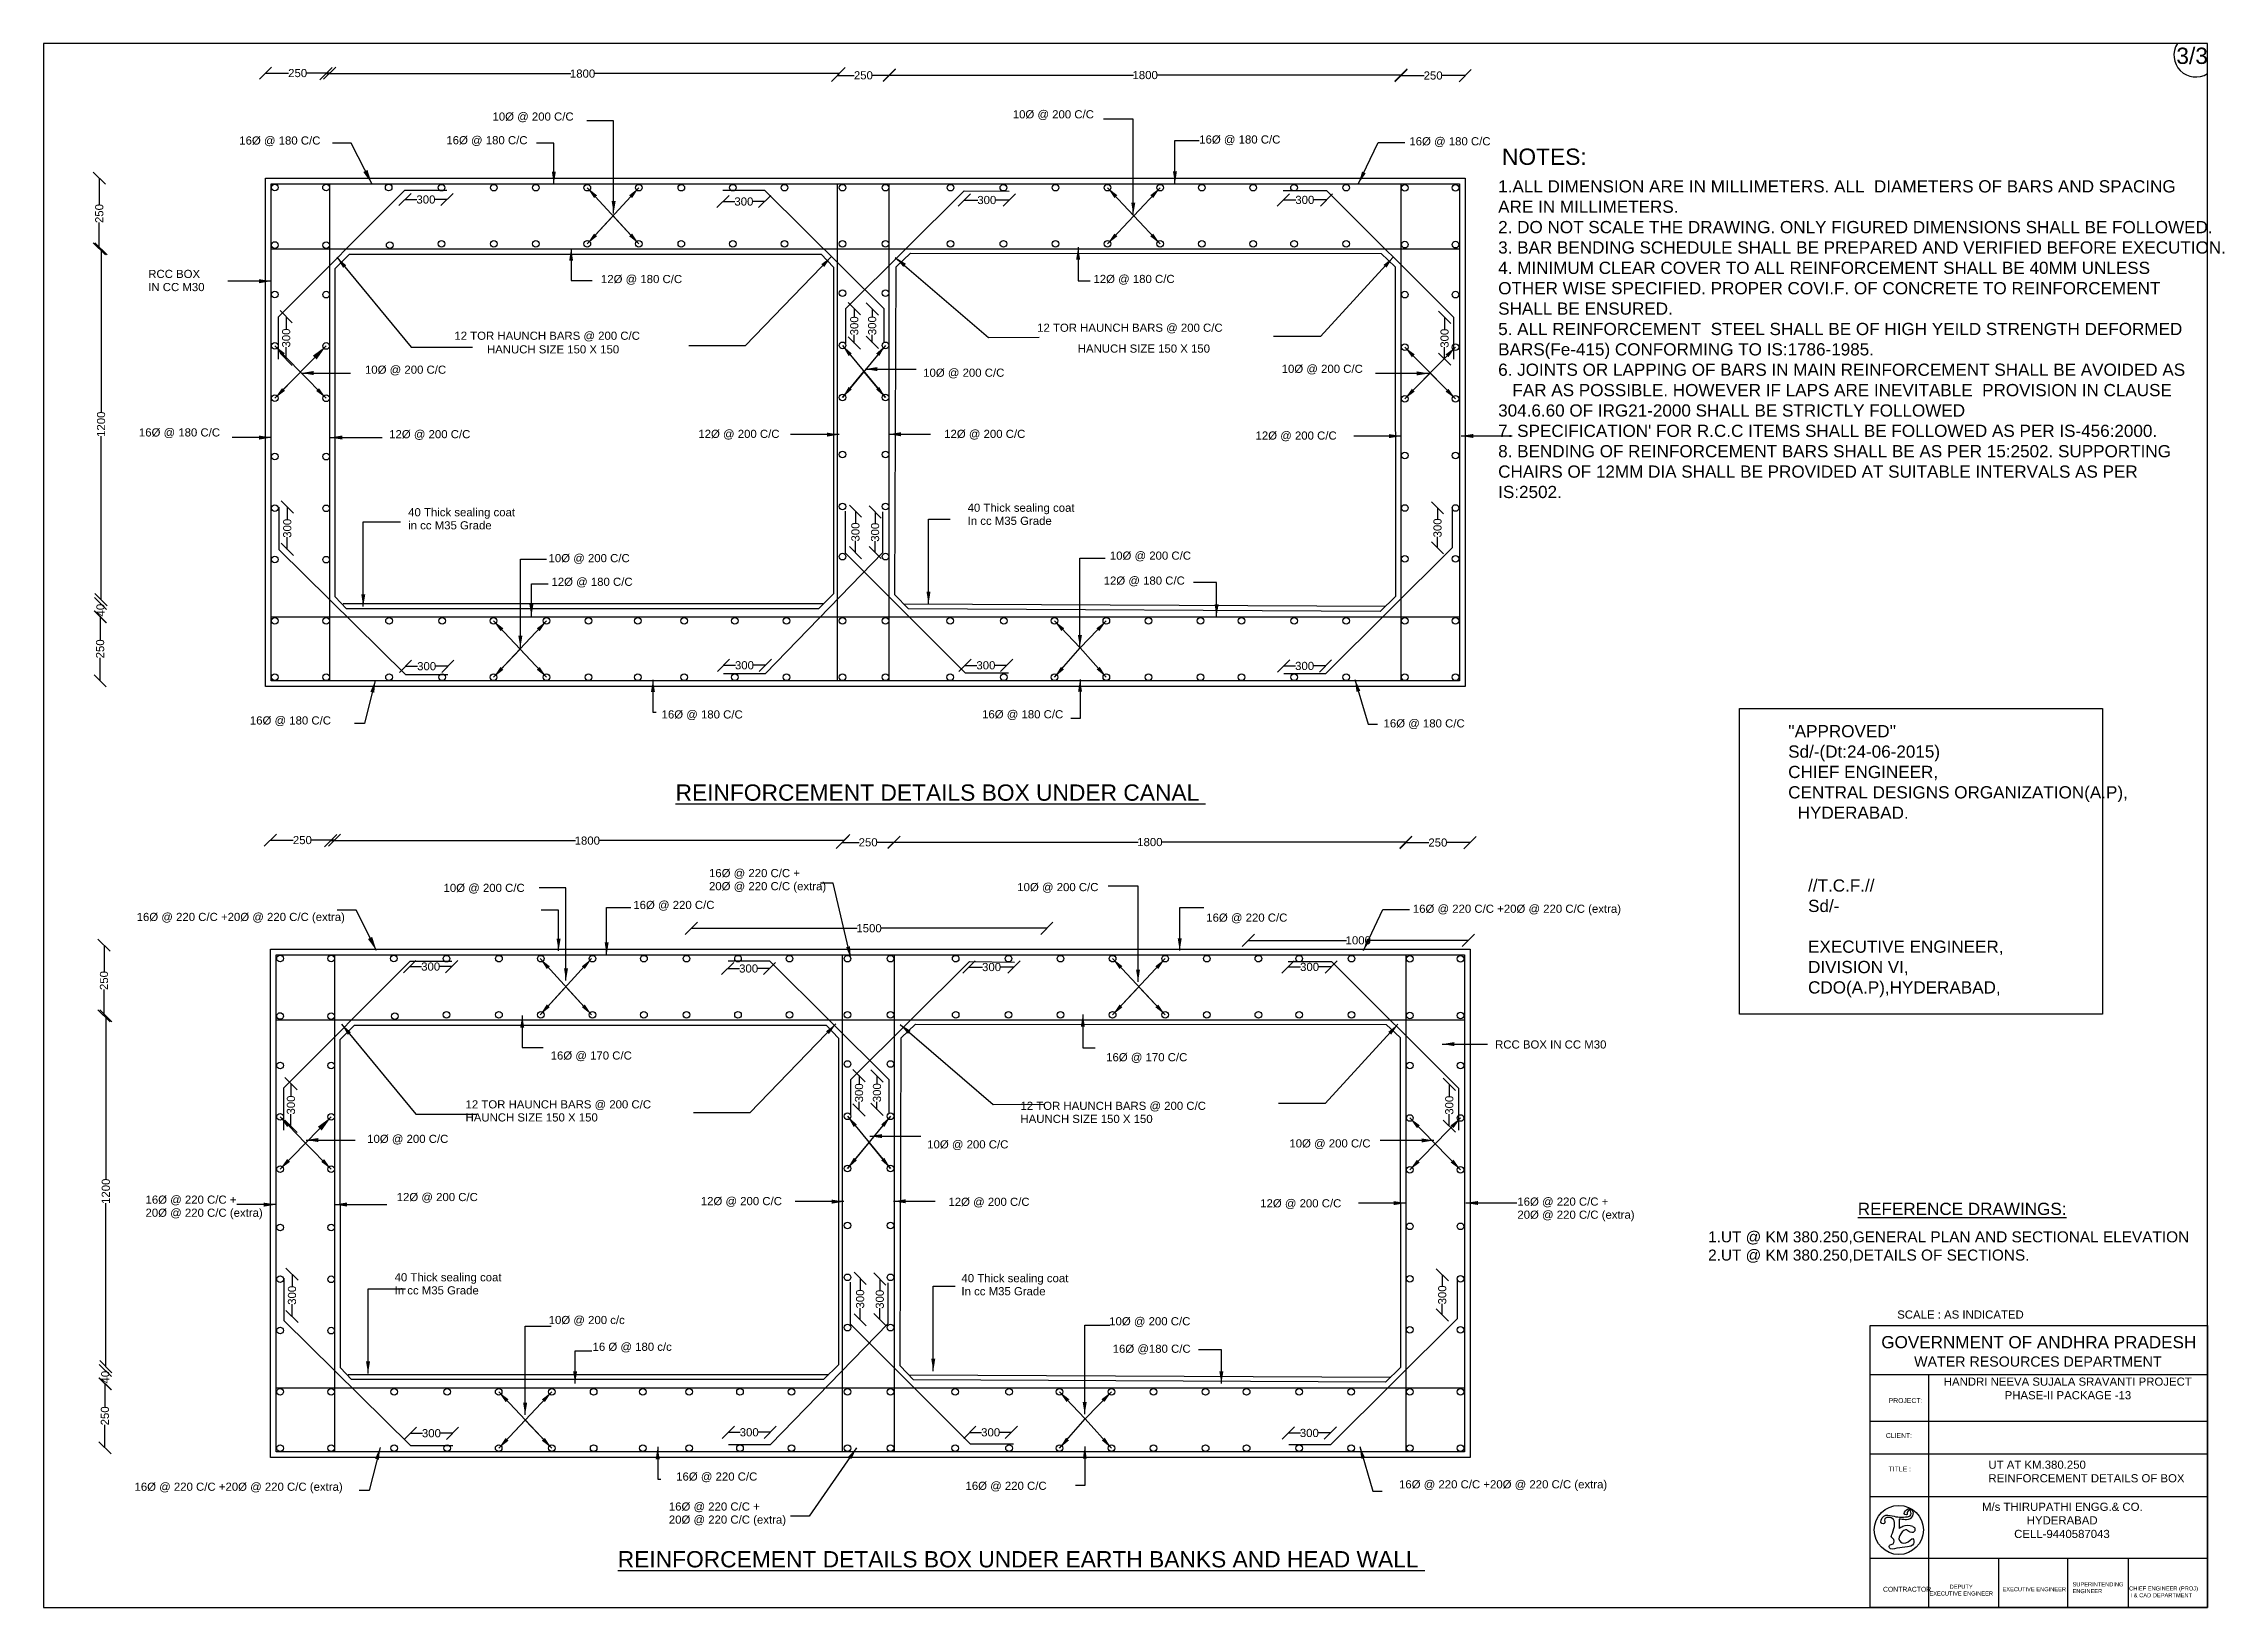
# Model space of a CAD drawing. Header units: millimetres. Extents: x 5758309 to 5763661, y 20977399 to 20981237.
import ezdxf

# ---------------------------------------------------------------- set-up
doc = ezdxf.new("R2010")
doc.units = ezdxf.units.MM
doc.header["$MEASUREMENT"] = 0
for name, color, linetype in [('DIMENSION', 2, 'Continuous'), ('DIMENSIONS', 7, 'Continuous'), ('TEXT', 7, 'Continuous')]:
    doc.layers.add(name, color=color, linetype=linetype)
doc.styles.get("Standard").update_dxf_attribs({"font": 'arial.ttf', "height": 20})
doc.dimstyles.get("Standard").update_dxf_attribs({"dimtxt": 20, "dimasz": 30, "dimexe": 0.18, "dimexo": 0.0625, "dimgap": 0.09, "dimtad": 0, "dimdec": 0, "dimzin": 0, "dimdsep": 46, "dimtxsty": 'Standard', "dimblk": 'OBLIQUE', "dimcen": 0.09, "dimse1": 1, "dimse2": 1, "dimadec": 0, "dimazin": 0, "dimtfac": 1, "dimtdec": 0, "dimtofl": 0, "dimtmove": 0, "dimatfit": 3, "dimfxl": 1, "dimtolj": 1, "dimtzin": 0, "dimarcsym": 0})

msp = doc.modelspace()

# ---------------------------------------------------------------- texts
at = {"layer": 'TEXT', "color": 0}
for s, height, p in [('3/3', 40, (5763543.2, 20981187.3)), ('10Ø @ 200 C/C', 20, (5759411, 20981048.2)), ('10Ø @ 200 C/C', 20, (5760687.8, 20981053.7)), ('16Ø @ 180 C/C', 20, (5758789.6, 20980989.4)), ('16Ø @ 180 C/C', 20, (5759297.8, 20980990.1)), ('16Ø @ 180 C/C', 20, (5761145.4, 20980991.9)), ('16Ø @ 180 C/C', 20, (5761661.1, 20980987.5)), ('NOTES:', 40, (5761888.3, 20980939.6)), ('RCC BOX ', 20, (5758566.2, 20980661.9)), ('IN CC M30', 20, (5758566.2, 20980629.7)), ('12Ø @ 180 C/C', 20, (5759677.2, 20980649.4)), ('12Ø @ 180 C/C', 20, (5760885.8, 20980649.6)), ('12 TOR HAUNCH BARS @ 200 C/C ', 20, (5759317.5, 20980510.2)), ('12 TOR HAUNCH BARS @ 200 C/C ', 20, (5760747.6, 20980529.9)), ('HANUCH SIZE 150 X 150 ', 20, (5759397.4, 20980476.8)), ('HANUCH SIZE 150 X 150 ', 20, (5760847.3, 20980478.7)), ('10Ø @ 200 C/C', 20, (5759098.1, 20980426.9)), ('10Ø @ 200 C/C', 20, (5760468, 20980419.5)), ('10Ø @ 200 C/C', 20, (5761347.7, 20980429.1)), ('16Ø @ 180 C/C', 20, (5758543.3, 20980272.9)), ('12Ø @ 200 C/C', 20, (5759157.5, 20980268.6)), ('12Ø @ 200 C/C', 20, (5759916.2, 20980269.4)), ('12Ø @ 200 C/C', 20, (5760519.5, 20980269.3)), ('12Ø @ 200 C/C', 20, (5761283.6, 20980265.2)), ('40 Thick sealing coat ', 20, (5759204, 20980077)), ('40 Thick sealing coat ', 20, (5760577, 20980088.1)), ('in cc M35 Grade ', 20, (5759204, 20980044.9)), ('In cc M35 Grade ', 20, (5760577, 20980056)), ('10Ø @ 200 C/C', 20, (5759548.6, 20979964.4)), ('10Ø @ 200 C/C', 20, (5760926.1, 20979970.5)), ('12Ø @ 180 C/C', 20, (5760910.9, 20979909.2)), ('12Ø @ 180 C/C', 20, (5759555.7, 20979906.3)), ('16Ø @ 180 C/C', 20, (5758815.6, 20979566)), ('16Ø @ 180 C/C', 20, (5759826, 20979580.8)), ('16Ø @ 180 C/C', 20, (5760612.5, 20979581.1)), ('16Ø @ 180 C/C', 20, (5761597.7, 20979558.8)), ('%%UREINFORCEMENT DETAILS BOX UNDER CANAL ', 40, (5759860.2, 20979378.9)), ('20Ø @ 220 C/C (extra)', 20, (5759942.3, 20979159.2)), ('16Ø @ 220 C/C +', 20, (5759942.3, 20979191.3)), ('10Ø @ 200 C/C', 20, (5759290.9, 20979155)), ('16Ø @ 220 C/C  ', 20, (5759756.6, 20979113.1)), ('10Ø @ 200 C/C', 20, (5760698.9, 20979157)), ('16Ø @ 220 C/C +20Ø @ 220 C/C (extra)', 20, (5758537.8, 20979083.7)), ('16Ø @ 220 C/C', 20, (5761162.6, 20979082)), ('16Ø @ 220 C/C +20Ø @ 220 C/C (extra)', 20, (5761669.6, 20979103.8)), ('16Ø @ 170 C/C', 20, (5759553.8, 20978743.6)), ('16Ø @ 170 C/C', 20, (5760917, 20978739.4)), ('RCC BOX IN CC M30', 20, (5761871.4, 20978770.7)), ('12 TOR HAUNCH BARS @ 200 C/C', 20, (5759344.9, 20978623.7)), ('HAUNCH SIZE 150 X 150 ', 20, (5759344.9, 20978591.6)), ('12 TOR HAUNCH BARS @ 200 C/C', 20, (5760706.6, 20978620.1)), ('HAUNCH SIZE 150 X 150 ', 20, (5760706.6, 20978588)), ('10Ø @ 200 C/C', 20, (5759103.5, 20978539)), ('10Ø @ 200 C/C', 20, (5760477.9, 20978525.5)), ('10Ø @ 200 C/C', 20, (5761366.6, 20978527.9)), ('20Ø @ 220 C/C (extra)', 20, (5758559.5, 20978357.7)), ('16Ø @ 220 C/C +', 20, (5758559.5, 20978389.8)), ('12Ø @ 200 C/C', 20, (5759175.9, 20978396.2)), ('12Ø @ 200 C/C', 20, (5759922.2, 20978386.2)), ('12Ø @ 200 C/C', 20, (5760529.9, 20978384.5)), ('12Ø @ 200 C/C', 20, (5761295, 20978380.8)), ('16Ø @ 220 C/C +', 20, (5761926.1, 20978385)), ('%%UREFERENCE DRAWINGS:', 30, (5762761.5, 20978362.2)), ('20Ø @ 220 C/C (extra)', 20, (5761926.1, 20978352.9)), ('2.UT @ KM 380.250,DETAILS OF SECTIONS.', 27, (5762394.2, 20978250.3)), ('1.UT @ KM 380.250,GENERAL PLAN AND SECTIONAL ELEVATION ', 27, (5762394.2, 20978295)), ('40 Thick sealing coat ', 20, (5759170.8, 20978199.3)), ('40 Thick sealing coat ', 20, (5760561.8, 20978197.1)), ('In cc M35 Grade ', 20, (5759170.8, 20978167.2)), ('In cc M35 Grade ', 20, (5760561.8, 20978165)), ('10Ø @ 200 c/c', 20, (5759548.9, 20978094.4)), ('10Ø @ 200 C/C', 20, (5760924.5, 20978091.3)), ('SCALE : AS INDICATED ', 20, (5762858.3, 20978107.8)), ('16 Ø @ 180 c/c', 20, (5759656.6, 20978028.7)), ('16Ø @180 C/C', 20, (5760933, 20978023.9)), ('16Ø @ 220 C/C +20Ø @ 220 C/C (extra)', 20, (5758532.5, 20977685.2)), ('16Ø @ 220 C/C', 20, (5759861.8, 20977710.2)), ('16Ø @ 220 C/C', 20, (5760571.8, 20977687.5)), ('16Ø @ 220 C/C +20Ø @ 220 C/C (extra)', 20, (5761635.7, 20977691.1)), ('16Ø @ 220 C/C +', 20, (5759843.8, 20977636.6)), ('20Ø @ 220 C/C (extra)', 20, (5759843.8, 20977604.5)), ('%%UREINFORCEMENT DETAILS BOX UNDER EARTH BANKS AND HEAD WALL ', 40, (5759718.4, 20977497.2))]:
    msp.add_text(s, height=height, dxfattribs=at).set_placement(p)
at = {"layer": 'TEXT', "color": 0, "attachment_point": 1}
for s, insert, char_height, width in [("1.ALL DIMENSION ARE IN MILLIMETERS. ALL  DIAMETERS OF BARS AND SPACING ARE IN MILLIMETERS. \\P2. DO NOT SCALE THE DRAWING. ONLY FIGURED DIMENSIONS SHALL BE FOLLOWED. \\P3. BAR BENDING SCHEDULE SHALL BE PREPARED AND VERIFIED BEFORE EXECUTION. \\P4. MINIMUM CLEAR COVER TO ALL REINFORCEMENT SHALL BE 40MM UNLESS OTHER WISE SPECIFIED. PROPER COVI.F. OF CONCRETE TO REINFORCEMENT SHALL BE ENSURED. \\P5. ALL REINFORCEMENT  STEEL SHALL BE OF HIGH YEILD STRENGTH DEFORMED BARS(Fe-415) CONFORMING TO IS:1786-1985. \\P6. JOINTS OR LAPPING OF BARS IN MAIN REINFORCEMENT SHALL BE AVOIDED AS     FAR AS POSSIBLE. HOWEVER IF LAPS ARE INEVITABLE  PROVISION IN CLAUSE 304.6.60 OF IRG21-2000 SHALL BE STRICTLY FOLLOWED \\P7. SPECIFICATION' FOR R.C.C ITEMS SHALL BE FOLLOWED AS PER IS-456:2000. \\P8. BENDING OF REINFORCEMENT BARS SHALL BE AS PER 15:2502. SUPPORTING CHAIRS OF 12MM DIA SHALL BE PROVIDED AT SUITABLE INTERVALS AS PER IS:2502. ", (5761879, 20980901.9), 30, 1698.533), ("''APPROVED'' \\PSd/-(Dt:24-06-2015) \\PCHIEF ENGINEER, \\PCENTRAL DESIGNS ORGANIZATION(A.P), \\P  HYDERABAD.", (5762590.7, 20979564.6), 30, 830.211), ('//T.C.F.// \\PSd/- \\P\\PEXECUTIVE ENGINEER, \\PDIVISION VI, \\PCDO(A.P),HYDERABAD,', (5762639.5, 20979185.8), 30, 776.645), ('\\pi16.185;{\\H1.5x;GOVERNMENT OF ANDHRA PRADESH}  \\P\\pi96.811;{\\H1.25x;WATER RESOURCES DEPARTMENT }', (5762803, 20978065), 20, 799.847), ('\\pi1.3984;HANDRI NEEVA SUJALA SRAVANTI PROJECT \\P\\pi150.74;PHASE-II PACKAGE -13', (5762971.2, 20977963.1), 20, 608.595), ('PROJECT:', (5762837.3, 20977912.6), 12, 123.104), ('CLIENT:', (5762830.5, 20977826.7), 12, 123.104), ('TITLE :', (5762837.3, 20977744.7), 12, 123.104), ('UT AT KM.380.250 \\PREINFORCEMENT DETAILS OF BOX ', (5763082.1, 20977759.3), 20, 489.004), ('\\pi2.251;M/s THIRUPATHI ENGG.& CO. \\P\\pi112.06;HYDERABAD   \\P\\pi81.18;CELL-9440587043', (5763064.1, 20977656), 20, 394.284), ('CONTRACTOR ', (5762823.4, 20977449.5), 12, 123.104), ('\\pi89.226;DEPUTY \\P\\pi39.591;EXECUTIVE ENGINEER ', (5762897.7, 20977454.8), 10, 233.929), ('EXECUTIVE ENGINEER', (5763116.5, 20977448.6), 10, 155.953), ('SUPERINTENDING \\PENGINEER ', (5763288.5, 20977460.6), 10, 124.193), ('CHIEF ENGINEER (PROJ)\\P I & CAD DEPARTMENT ', (5763427.3, 20977450.5), 10, 168.797)]:
    msp.add_mtext(s, dxfattribs=dict(at, insert=insert, char_height=char_height, width=width))

# ---------------------------------------------------------------- blocks, each defined once
blk = doc.blocks.new('_Oblique')
at = {"color": 0, "linetype": 'ByBlock', "lineweight": -2}
blk.add_line((-0.5, -0.5), (0.5, 0.5), dxfattribs=at)
blk = doc.blocks.new('*D4')
at = {"layer": 'Defpoints', "color": 0}
for p in [(5758871.9, 20980906.9), (5758446.1, 20980733.5), (5758871.9, 20980733.5)]:
    blk.add_point(p, dxfattribs=at)
at = {"layer": 'DIMENSIONS', "color": 0, "lineweight": -2}
for p, q in [((5758446.1, 20980906.9), (5758446.1, 20980842.5)), ((5758446.1, 20980733.5), (5758446.1, 20980797.9))]:
    blk.add_line(p, q, dxfattribs=at)
at = {"layer": 'DIMENSIONS', "color": 0, "lineweight": -2, "xscale": 30, "yscale": 30, "zscale": 30}
for p, rotation in [((5758446.1, 20980906.9), 90), ((5758446.1, 20980733.5), 270)]:
    blk.add_blockref('_Oblique', p, dxfattribs=dict(at, rotation=rotation))
at = {"layer": 'DIMENSIONS', "color": 0, "insert": (5758446.1, 20980820.2), "char_height": 20, "attachment_point": 5, "rotation": 90}
blk.add_mtext('\\A1;250', dxfattribs=at)
blk = doc.blocks.new('*D5')
at = {"layer": 'Defpoints', "color": 0}
for p in [(5758925.4, 20980733.5), (5758450.5, 20979872.3), (5759011.6, 20979872.3)]:
    blk.add_point(p, dxfattribs=at)
at = {"layer": 'DIMENSIONS', "color": 0, "lineweight": -2}
for p, q in [((5758450.5, 20980733.5), (5758450.5, 20980331.9)), ((5758450.5, 20979872.3), (5758450.5, 20980273.9))]:
    blk.add_line(p, q, dxfattribs=at)
at = {"layer": 'DIMENSIONS', "color": 0, "lineweight": -2, "xscale": 30, "yscale": 30, "zscale": 30}
for p, rotation in [((5758450.5, 20980733.5), 90), ((5758450.5, 20979872.3), 270)]:
    blk.add_blockref('_Oblique', p, dxfattribs=dict(at, rotation=rotation))
at = {"layer": 'DIMENSIONS', "color": 0, "insert": (5758450.5, 20980302.9), "char_height": 20, "attachment_point": 5, "rotation": 90}
blk.add_mtext('\\A1;1200', dxfattribs=at)
blk = doc.blocks.new('*D6')
at = {"layer": 'Defpoints', "color": 0}
for p in [(5758449.1, 20979830.4), (5759105.4, 20979863.1), (5759105.4, 20979830.4)]:
    blk.add_point(p, dxfattribs=at)
at = {"layer": 'DIMENSIONS', "color": 0, "lineweight": -2}
for p, q in [((5758449.1, 20979863.1), (5758449.1, 20979861.5)), ((5758449.1, 20979830.4), (5758449.1, 20979831.9))]:
    blk.add_line(p, q, dxfattribs=at)
at = {"layer": 'DIMENSIONS', "color": 0, "lineweight": -2, "xscale": 30, "yscale": 30, "zscale": 30}
for p, rotation in [((5758449.1, 20979863.1), 90), ((5758449.1, 20979830.4), 270)]:
    blk.add_blockref('_Oblique', p, dxfattribs=dict(at, rotation=rotation))
at = {"layer": 'DIMENSIONS', "color": 0, "insert": (5758449.1, 20979846.7), "char_height": 20, "attachment_point": 5, "rotation": 90}
blk.add_mtext('\\A1;40', dxfattribs=at)
blk = doc.blocks.new('*D7')
at = {"layer": 'Defpoints', "color": 0}
for p in [(5759062.7, 20979830.4), (5758448.2, 20979673.1), (5759062.7, 20979673.1)]:
    blk.add_point(p, dxfattribs=at)
at = {"layer": 'DIMENSIONS', "color": 0, "lineweight": -2}
for p, q in [((5758448.2, 20979830.4), (5758448.2, 20979774.1)), ((5758448.2, 20979673.1), (5758448.2, 20979729.4))]:
    blk.add_line(p, q, dxfattribs=at)
at = {"layer": 'DIMENSIONS', "color": 0, "lineweight": -2, "xscale": 30, "yscale": 30, "zscale": 30}
for p, rotation in [((5758448.2, 20979830.4), 90), ((5758448.2, 20979673.1), 270)]:
    blk.add_blockref('_Oblique', p, dxfattribs=dict(at, rotation=rotation))
at = {"layer": 'DIMENSIONS', "color": 0, "insert": (5758448.2, 20979751.7), "char_height": 20, "attachment_point": 5, "rotation": 90}
blk.add_mtext('\\A1;250', dxfattribs=at)
blk = doc.blocks.new('*D8')
at = {"layer": 'Defpoints', "color": 0}
for p in [(5759197.6, 20979688.6), (5759301.3, 20979709), (5759301.3, 20979688.6)]:
    blk.add_point(p, dxfattribs=at)
at = {"layer": 'DIMENSIONS', "color": 0, "lineweight": -2}
for p, q in [((5759197.6, 20979709), (5759227.3, 20979709)), ((5759301.3, 20979709), (5759271.6, 20979709))]:
    blk.add_line(p, q, dxfattribs=at)
at = {"layer": 'DIMENSIONS', "color": 0, "lineweight": -2, "xscale": 30, "yscale": 30, "zscale": 30, "rotation": 180}
blk.add_blockref('_Oblique', (5759197.6, 20979709), dxfattribs=at)
at = {"layer": 'DIMENSIONS', "color": 0, "lineweight": -2, "xscale": 30, "yscale": 30, "zscale": 30}
blk.add_blockref('_Oblique', (5759301.3, 20979709), dxfattribs=at)
at = {"layer": 'DIMENSIONS', "color": 0, "insert": (5759249.4, 20979709), "char_height": 20, "attachment_point": 5}
blk.add_mtext('\\A1;300', dxfattribs=at)
blk = doc.blocks.new('*D9')
at = {"layer": 'Defpoints', "color": 0}
for p in [(5759977.9, 20979691.4), (5760080.7, 20979711.3), (5760080.7, 20979691.4)]:
    blk.add_point(p, dxfattribs=at)
at = {"layer": 'DIMENSIONS', "color": 0, "lineweight": -2}
for p, q in [((5759977.9, 20979711.3), (5760007.2, 20979711.3)), ((5760080.7, 20979711.3), (5760051.5, 20979711.3))]:
    blk.add_line(p, q, dxfattribs=at)
at = {"layer": 'DIMENSIONS', "color": 0, "lineweight": -2, "xscale": 30, "yscale": 30, "zscale": 30, "rotation": 180}
blk.add_blockref('_Oblique', (5759977.9, 20979711.3), dxfattribs=at)
at = {"layer": 'DIMENSIONS', "color": 0, "lineweight": -2, "xscale": 30, "yscale": 30, "zscale": 30}
blk.add_blockref('_Oblique', (5760080.7, 20979711.3), dxfattribs=at)
at = {"layer": 'DIMENSIONS', "color": 0, "insert": (5760029.3, 20979711.3), "char_height": 20, "attachment_point": 5}
blk.add_mtext('\\A1;300', dxfattribs=at)
blk = doc.blocks.new('*D10')
at = {"layer": 'Defpoints', "color": 0}
for p in [(5760570.8, 20979692.7), (5760672.9, 20979711.2), (5760672.9, 20979692.7)]:
    blk.add_point(p, dxfattribs=at)
at = {"layer": 'DIMENSIONS', "color": 0, "lineweight": -2}
for p, q in [((5760570.8, 20979711.2), (5760599.7, 20979711.2)), ((5760672.9, 20979711.2), (5760644, 20979711.2))]:
    blk.add_line(p, q, dxfattribs=at)
at = {"layer": 'DIMENSIONS', "color": 0, "lineweight": -2, "xscale": 30, "yscale": 30, "zscale": 30, "rotation": 180}
blk.add_blockref('_Oblique', (5760570.8, 20979711.2), dxfattribs=at)
at = {"layer": 'DIMENSIONS', "color": 0, "lineweight": -2, "xscale": 30, "yscale": 30, "zscale": 30}
blk.add_blockref('_Oblique', (5760672.9, 20979711.2), dxfattribs=at)
at = {"layer": 'DIMENSIONS', "color": 0, "insert": (5760621.8, 20979711.2), "char_height": 20, "attachment_point": 5}
blk.add_mtext('\\A1;300', dxfattribs=at)
blk = doc.blocks.new('*D11')
at = {"layer": 'Defpoints', "color": 0}
for p in [(5761352.6, 20979690.1), (5761455.3, 20979709.7), (5761455.3, 20979690.1)]:
    blk.add_point(p, dxfattribs=at)
at = {"layer": 'DIMENSIONS', "color": 0, "lineweight": -2}
for p, q in [((5761352.6, 20979709.7), (5761381.8, 20979709.7)), ((5761455.3, 20979709.7), (5761426.1, 20979709.7))]:
    blk.add_line(p, q, dxfattribs=at)
at = {"layer": 'DIMENSIONS', "color": 0, "lineweight": -2, "xscale": 30, "yscale": 30, "zscale": 30, "rotation": 180}
blk.add_blockref('_Oblique', (5761352.6, 20979709.7), dxfattribs=at)
at = {"layer": 'DIMENSIONS', "color": 0, "lineweight": -2, "xscale": 30, "yscale": 30, "zscale": 30}
blk.add_blockref('_Oblique', (5761455.3, 20979709.7), dxfattribs=at)
at = {"layer": 'DIMENSIONS', "color": 0, "insert": (5761404, 20979709.7), "char_height": 20, "attachment_point": 5}
blk.add_mtext('\\A1;300', dxfattribs=at)
blk = doc.blocks.new('*D12')
at = {"layer": 'Defpoints', "color": 0}
for p in [(5761766.2, 20980097.8), (5761730.2, 20979999.5), (5761766.2, 20979999.5)]:
    blk.add_point(p, dxfattribs=at)
at = {"layer": 'DIMENSIONS', "color": 0, "lineweight": -2}
for p, q in [((5761730.2, 20980097.8), (5761730.2, 20980070.8)), ((5761730.2, 20979999.5), (5761730.2, 20980026.5))]:
    blk.add_line(p, q, dxfattribs=at)
at = {"layer": 'DIMENSIONS', "color": 0, "lineweight": -2, "xscale": 30, "yscale": 30, "zscale": 30}
for p, rotation in [((5761730.2, 20980097.8), 90), ((5761730.2, 20979999.5), 270)]:
    blk.add_blockref('_Oblique', p, dxfattribs=dict(at, rotation=rotation))
at = {"layer": 'DIMENSIONS', "color": 0, "insert": (5761730.2, 20980048.6), "char_height": 20, "attachment_point": 5, "rotation": 90}
blk.add_mtext('\\A1;300', dxfattribs=at)
blk = doc.blocks.new('*D13')
at = {"layer": 'Defpoints', "color": 0}
for p in [(5761769.2, 20980565.4), (5761747.5, 20980462.8), (5761769.2, 20980462.8)]:
    blk.add_point(p, dxfattribs=at)
at = {"layer": 'DIMENSIONS', "color": 0, "lineweight": -2}
for p, q in [((5761747.5, 20980565.4), (5761747.5, 20980536.2)), ((5761747.5, 20980462.8), (5761747.5, 20980491.9))]:
    blk.add_line(p, q, dxfattribs=at)
at = {"layer": 'DIMENSIONS', "color": 0, "lineweight": -2, "xscale": 30, "yscale": 30, "zscale": 30}
for p, rotation in [((5761747.5, 20980565.4), 90), ((5761747.5, 20980462.8), 270)]:
    blk.add_blockref('_Oblique', p, dxfattribs=dict(at, rotation=rotation))
at = {"layer": 'DIMENSIONS', "color": 0, "insert": (5761747.5, 20980514.1), "char_height": 20, "attachment_point": 5, "rotation": 90}
blk.add_mtext('\\A1;300', dxfattribs=at)
blk = doc.blocks.new('*D14')
at = {"layer": 'Defpoints', "color": 0}
for p in [(5761351.5, 20980876.6), (5761457.6, 20980876.6), (5761457.6, 20980853.5)]:
    blk.add_point(p, dxfattribs=at)
at = {"layer": 'DIMENSIONS', "color": 0, "lineweight": -2}
for p, q in [((5761351.5, 20980853.5), (5761382.4, 20980853.5)), ((5761457.6, 20980853.5), (5761426.7, 20980853.5))]:
    blk.add_line(p, q, dxfattribs=at)
at = {"layer": 'DIMENSIONS', "color": 0, "lineweight": -2, "xscale": 30, "yscale": 30, "zscale": 30, "rotation": 180}
blk.add_blockref('_Oblique', (5761351.5, 20980853.5), dxfattribs=at)
at = {"layer": 'DIMENSIONS', "color": 0, "lineweight": -2, "xscale": 30, "yscale": 30, "zscale": 30}
blk.add_blockref('_Oblique', (5761457.6, 20980853.5), dxfattribs=at)
at = {"layer": 'DIMENSIONS', "color": 0, "insert": (5761404.5, 20980853.5), "char_height": 20, "attachment_point": 5}
blk.add_mtext('\\A1;300', dxfattribs=at)
blk = doc.blocks.new('*D15')
at = {"layer": 'Defpoints', "color": 0}
for p in [(5760568.9, 20980876.1), (5760679.3, 20980875.2), (5760679.3, 20980853.2)]:
    blk.add_point(p, dxfattribs=at)
at = {"layer": 'DIMENSIONS', "color": 0, "lineweight": -2}
for p, q in [((5760568.9, 20980853.2), (5760601.9, 20980853.2)), ((5760679.3, 20980853.2), (5760646.2, 20980853.2))]:
    blk.add_line(p, q, dxfattribs=at)
at = {"layer": 'DIMENSIONS', "color": 0, "lineweight": -2, "xscale": 30, "yscale": 30, "zscale": 30, "rotation": 180}
blk.add_blockref('_Oblique', (5760568.9, 20980853.2), dxfattribs=at)
at = {"layer": 'DIMENSIONS', "color": 0, "lineweight": -2, "xscale": 30, "yscale": 30, "zscale": 30}
blk.add_blockref('_Oblique', (5760679.3, 20980853.2), dxfattribs=at)
at = {"layer": 'DIMENSIONS', "color": 0, "insert": (5760624.1, 20980853.2), "char_height": 20, "attachment_point": 5}
blk.add_mtext('\\A1;300', dxfattribs=at)
blk = doc.blocks.new('*D16')
at = {"layer": 'Defpoints', "color": 0}
for p in [(5759976.6, 20980877), (5760079.2, 20980877), (5760079.2, 20980849.6)]:
    blk.add_point(p, dxfattribs=at)
at = {"layer": 'DIMENSIONS', "color": 0, "lineweight": -2}
for p, q in [((5759976.6, 20980849.6), (5760005.8, 20980849.6)), ((5760079.2, 20980849.6), (5760050.1, 20980849.6))]:
    blk.add_line(p, q, dxfattribs=at)
at = {"layer": 'DIMENSIONS', "color": 0, "lineweight": -2, "xscale": 30, "yscale": 30, "zscale": 30, "rotation": 180}
blk.add_blockref('_Oblique', (5759976.6, 20980849.6), dxfattribs=at)
at = {"layer": 'DIMENSIONS', "color": 0, "lineweight": -2, "xscale": 30, "yscale": 30, "zscale": 30}
blk.add_blockref('_Oblique', (5760079.2, 20980849.6), dxfattribs=at)
at = {"layer": 'DIMENSIONS', "color": 0, "insert": (5760027.9, 20980849.6), "char_height": 20, "attachment_point": 5}
blk.add_mtext('\\A1;300', dxfattribs=at)
blk = doc.blocks.new('*D17')
at = {"layer": 'Defpoints', "color": 0}
for p in [(5759196.1, 20980877.1), (5759299.1, 20980877.1), (5759299.1, 20980854.5)]:
    blk.add_point(p, dxfattribs=at)
at = {"layer": 'DIMENSIONS', "color": 0, "lineweight": -2}
for p, q in [((5759196.1, 20980854.5), (5759225.5, 20980854.5)), ((5759299.1, 20980854.5), (5759269.7, 20980854.5))]:
    blk.add_line(p, q, dxfattribs=at)
at = {"layer": 'DIMENSIONS', "color": 0, "lineweight": -2, "xscale": 30, "yscale": 30, "zscale": 30, "rotation": 180}
blk.add_blockref('_Oblique', (5759196.1, 20980854.5), dxfattribs=at)
at = {"layer": 'DIMENSIONS', "color": 0, "lineweight": -2, "xscale": 30, "yscale": 30, "zscale": 30}
blk.add_blockref('_Oblique', (5759299.1, 20980854.5), dxfattribs=at)
at = {"layer": 'DIMENSIONS', "color": 0, "insert": (5759247.6, 20980854.5), "char_height": 20, "attachment_point": 5}
blk.add_mtext('\\A1;300', dxfattribs=at)
blk = doc.blocks.new('*D18')
at = {"layer": 'Defpoints', "color": 0}
for p in [(5758886.1, 20980566.9), (5758886.1, 20980462.4), (5758904.8, 20980462.4)]:
    blk.add_point(p, dxfattribs=at)
at = {"layer": 'DIMENSIONS', "color": 0, "lineweight": -2}
for p, q in [((5758904.8, 20980566.9), (5758904.8, 20980536.8)), ((5758904.8, 20980462.4), (5758904.8, 20980492.5))]:
    blk.add_line(p, q, dxfattribs=at)
at = {"layer": 'DIMENSIONS', "color": 0, "lineweight": -2, "xscale": 30, "yscale": 30, "zscale": 30}
for p, rotation in [((5758904.8, 20980566.9), 90), ((5758904.8, 20980462.4), 270)]:
    blk.add_blockref('_Oblique', p, dxfattribs=dict(at, rotation=rotation))
at = {"layer": 'DIMENSIONS', "color": 0, "insert": (5758904.8, 20980514.6), "char_height": 20, "attachment_point": 5, "rotation": 90}
blk.add_mtext('\\A1;300', dxfattribs=at)
blk = doc.blocks.new('*D19')
at = {"layer": 'Defpoints', "color": 0}
for p in [(5758886.6, 20980099.6), (5758886.6, 20979995.7), (5758907.4, 20979995.7)]:
    blk.add_point(p, dxfattribs=at)
at = {"layer": 'DIMENSIONS', "color": 0, "lineweight": -2}
for p, q in [((5758907.4, 20980099.6), (5758907.4, 20980069.8)), ((5758907.4, 20979995.7), (5758907.4, 20980025.5))]:
    blk.add_line(p, q, dxfattribs=at)
at = {"layer": 'DIMENSIONS', "color": 0, "lineweight": -2, "xscale": 30, "yscale": 30, "zscale": 30}
for p, rotation in [((5758907.4, 20980099.6), 90), ((5758907.4, 20979995.7), 270)]:
    blk.add_blockref('_Oblique', p, dxfattribs=dict(at, rotation=rotation))
at = {"layer": 'DIMENSIONS', "color": 0, "insert": (5758907.4, 20980047.6), "char_height": 20, "attachment_point": 5, "rotation": 90}
blk.add_mtext('\\A1;300', dxfattribs=at)
blk = doc.blocks.new('*D20')
at = {"layer": 'Defpoints', "color": 0}
for p in [(5760276.1, 20980089.5), (5760276.1, 20979987.5), (5760301.8, 20979987.5)]:
    blk.add_point(p, dxfattribs=at)
at = {"layer": 'DIMENSIONS', "color": 0, "lineweight": -2}
for p, q in [((5760301.8, 20980089.5), (5760301.8, 20980060.6)), ((5760301.8, 20979987.5), (5760301.8, 20980016.4))]:
    blk.add_line(p, q, dxfattribs=at)
at = {"layer": 'DIMENSIONS', "color": 0, "lineweight": -2, "xscale": 30, "yscale": 30, "zscale": 30}
for p, rotation in [((5760301.8, 20980089.5), 90), ((5760301.8, 20979987.5), 270)]:
    blk.add_blockref('_Oblique', p, dxfattribs=dict(at, rotation=rotation))
at = {"layer": 'DIMENSIONS', "color": 0, "insert": (5760301.8, 20980038.5), "char_height": 20, "attachment_point": 5, "rotation": 90}
blk.add_mtext('\\A1;300', dxfattribs=at)
blk = doc.blocks.new('*D21')
at = {"layer": 'Defpoints', "color": 0}
for p in [(5760369.2, 20980087.6), (5760350, 20979988.1), (5760369.2, 20979988.1)]:
    blk.add_point(p, dxfattribs=at)
at = {"layer": 'DIMENSIONS', "color": 0, "lineweight": -2}
for p, q in [((5760350, 20980087.6), (5760350, 20980060)), ((5760350, 20979988.1), (5760350, 20980015.7))]:
    blk.add_line(p, q, dxfattribs=at)
at = {"layer": 'DIMENSIONS', "color": 0, "lineweight": -2, "xscale": 30, "yscale": 30, "zscale": 30}
for p, rotation in [((5760350, 20980087.6), 90), ((5760350, 20979988.1), 270)]:
    blk.add_blockref('_Oblique', p, dxfattribs=dict(at, rotation=rotation))
at = {"layer": 'DIMENSIONS', "color": 0, "insert": (5760350, 20980037.9), "char_height": 20, "attachment_point": 5, "rotation": 90}
blk.add_mtext('\\A1;300', dxfattribs=at)
blk = doc.blocks.new('*D22')
at = {"layer": 'Defpoints', "color": 0}
for p in [(5760278.1, 20980586.8), (5760278.1, 20980502.2), (5760298.9, 20980502.2)]:
    blk.add_point(p, dxfattribs=at)
at = {"layer": 'DIMENSIONS', "color": 0, "lineweight": -2}
for p, q in [((5760298.9, 20980586.8), (5760298.9, 20980566.7)), ((5760298.9, 20980502.2), (5760298.9, 20980522.4))]:
    blk.add_line(p, q, dxfattribs=at)
at = {"layer": 'DIMENSIONS', "color": 0, "lineweight": -2, "xscale": 30, "yscale": 30, "zscale": 30}
for p, rotation in [((5760298.9, 20980586.8), 90), ((5760298.9, 20980502.2), 270)]:
    blk.add_blockref('_Oblique', p, dxfattribs=dict(at, rotation=rotation))
at = {"layer": 'DIMENSIONS', "color": 0, "insert": (5760298.9, 20980544.5), "char_height": 20, "attachment_point": 5, "rotation": 90}
blk.add_mtext('\\A1;300', dxfattribs=at)
blk = doc.blocks.new('*D23')
at = {"layer": 'Defpoints', "color": 0}
for p in [(5760372.5, 20980585.7), (5760342.9, 20980504), (5760371.9, 20980504)]:
    blk.add_point(p, dxfattribs=at)
at = {"layer": 'DIMENSIONS', "color": 0, "lineweight": -2}
for p, q in [((5760342.9, 20980585.7), (5760342.9, 20980567)), ((5760342.9, 20980504), (5760342.9, 20980522.7))]:
    blk.add_line(p, q, dxfattribs=at)
at = {"layer": 'DIMENSIONS', "color": 0, "lineweight": -2, "xscale": 30, "yscale": 30, "zscale": 30}
for p, rotation in [((5760342.9, 20980585.7), 90), ((5760342.9, 20980504), 270)]:
    blk.add_blockref('_Oblique', p, dxfattribs=dict(at, rotation=rotation))
at = {"layer": 'DIMENSIONS', "color": 0, "insert": (5760342.9, 20980544.9), "char_height": 20, "attachment_point": 5, "rotation": 90}
blk.add_mtext('\\A1;300', dxfattribs=at)
blk = doc.blocks.new('*D24')
at = {"layer": 'Defpoints', "color": 0}
for p in [(5759011.6, 20981164.8), (5758854, 20980849.6), (5759011.6, 20980851.7)]:
    blk.add_point(p, dxfattribs=at)
at = {"layer": 'DIMENSIONS', "color": 0, "lineweight": -2}
for p, q in [((5758854, 20981164.8), (5758910.5, 20981164.8)), ((5759011.6, 20981164.8), (5758955.1, 20981164.8))]:
    blk.add_line(p, q, dxfattribs=at)
at = {"layer": 'DIMENSIONS', "color": 0, "lineweight": -2, "xscale": 30, "yscale": 30, "zscale": 30, "rotation": 180}
blk.add_blockref('_Oblique', (5758854, 20981164.8), dxfattribs=at)
at = {"layer": 'DIMENSIONS', "color": 0, "lineweight": -2, "xscale": 30, "yscale": 30, "zscale": 30}
blk.add_blockref('_Oblique', (5759011.6, 20981164.8), dxfattribs=at)
at = {"layer": 'DIMENSIONS', "color": 0, "insert": (5758932.8, 20981164.8), "char_height": 20, "attachment_point": 5}
blk.add_mtext('\\A1;250', dxfattribs=at)
blk = doc.blocks.new('*D25')
at = {"layer": 'Defpoints', "color": 0}
for p in [(5760261.7, 20981163.5), (5759002.5, 20980892.3), (5760261.7, 20980883.6)]:
    blk.add_point(p, dxfattribs=at)
at = {"layer": 'DIMENSIONS', "color": 0, "lineweight": -2}
for p, q in [((5759002.5, 20981163.5), (5759603.1, 20981163.5)), ((5760261.7, 20981163.5), (5759661, 20981163.5))]:
    blk.add_line(p, q, dxfattribs=at)
at = {"layer": 'DIMENSIONS', "color": 0, "lineweight": -2, "xscale": 30, "yscale": 30, "zscale": 30, "rotation": 180}
blk.add_blockref('_Oblique', (5759002.5, 20981163.5), dxfattribs=at)
at = {"layer": 'DIMENSIONS', "color": 0, "lineweight": -2, "xscale": 30, "yscale": 30, "zscale": 30}
blk.add_blockref('_Oblique', (5760261.7, 20981163.5), dxfattribs=at)
at = {"layer": 'DIMENSIONS', "color": 0, "insert": (5759632.1, 20981163.5), "char_height": 20, "attachment_point": 5}
blk.add_mtext('\\A1;1800', dxfattribs=at)
blk = doc.blocks.new('*D26')
at = {"layer": 'Defpoints', "color": 0}
for p in [(5760384.7, 20981159.3), (5760257.7, 20980836.2), (5760384.7, 20980836.2)]:
    blk.add_point(p, dxfattribs=at)
at = {"layer": 'DIMENSIONS', "color": 0, "lineweight": -2}
for p, q in [((5760257.7, 20981159.3), (5760298.9, 20981159.3)), ((5760384.7, 20981159.3), (5760343.5, 20981159.3))]:
    blk.add_line(p, q, dxfattribs=at)
at = {"layer": 'DIMENSIONS', "color": 0, "lineweight": -2, "xscale": 30, "yscale": 30, "zscale": 30, "rotation": 180}
blk.add_blockref('_Oblique', (5760257.7, 20981159.3), dxfattribs=at)
at = {"layer": 'DIMENSIONS', "color": 0, "lineweight": -2, "xscale": 30, "yscale": 30, "zscale": 30}
blk.add_blockref('_Oblique', (5760384.7, 20981159.3), dxfattribs=at)
at = {"layer": 'DIMENSIONS', "color": 0, "insert": (5760321.2, 20981159.3), "char_height": 20, "attachment_point": 5}
blk.add_mtext('\\A1;250', dxfattribs=at)
blk = doc.blocks.new('*D27')
at = {"layer": 'Defpoints', "color": 0}
for p in [(5761640.6, 20981159.9), (5760384.7, 20980836.2), (5761640.6, 20980836.2)]:
    blk.add_point(p, dxfattribs=at)
at = {"layer": 'DIMENSIONS', "color": 0, "lineweight": -2}
for p, q in [((5760384.7, 20981159.9), (5760983.7, 20981159.9)), ((5761640.6, 20981159.9), (5761041.7, 20981159.9))]:
    blk.add_line(p, q, dxfattribs=at)
at = {"layer": 'DIMENSIONS', "color": 0, "lineweight": -2, "xscale": 30, "yscale": 30, "zscale": 30, "rotation": 180}
blk.add_blockref('_Oblique', (5760384.7, 20981159.9), dxfattribs=at)
at = {"layer": 'DIMENSIONS', "color": 0, "lineweight": -2, "xscale": 30, "yscale": 30, "zscale": 30}
blk.add_blockref('_Oblique', (5761640.6, 20981159.9), dxfattribs=at)
at = {"layer": 'DIMENSIONS', "color": 0, "insert": (5761012.7, 20981159.9), "char_height": 20, "attachment_point": 5}
blk.add_mtext('\\A1;1800', dxfattribs=at)
blk = doc.blocks.new('*D28')
at = {"layer": 'Defpoints', "color": 0}
for p in [(5761798.1, 20981158.8), (5761640.6, 20980836.2), (5761798.1, 20980836.2)]:
    blk.add_point(p, dxfattribs=at)
at = {"layer": 'DIMENSIONS', "color": 0, "lineweight": -2}
for p, q in [((5761640.6, 20981158.8), (5761697, 20981158.8)), ((5761798.1, 20981158.8), (5761741.7, 20981158.8))]:
    blk.add_line(p, q, dxfattribs=at)
at = {"layer": 'DIMENSIONS', "color": 0, "lineweight": -2, "xscale": 30, "yscale": 30, "zscale": 30, "rotation": 180}
blk.add_blockref('_Oblique', (5761640.6, 20981158.8), dxfattribs=at)
at = {"layer": 'DIMENSIONS', "color": 0, "lineweight": -2, "xscale": 30, "yscale": 30, "zscale": 30}
blk.add_blockref('_Oblique', (5761798.1, 20981158.8), dxfattribs=at)
at = {"layer": 'DIMENSIONS', "color": 0, "insert": (5761719.4, 20981158.8), "char_height": 20, "attachment_point": 5}
blk.add_mtext('\\A1;250', dxfattribs=at)
blk = doc.blocks.new('*D29')
at = {"layer": 'Defpoints', "color": 0}
for p in [(5758883.6, 20979024.3), (5758457.7, 20978850.9), (5758883.6, 20978850.9)]:
    blk.add_point(p, dxfattribs=at)
at = {"layer": 'DIMENSIONS', "color": 0, "lineweight": -2}
for p, q in [((5758457.7, 20979024.3), (5758457.7, 20978959.9)), ((5758457.7, 20978850.9), (5758457.7, 20978915.3))]:
    blk.add_line(p, q, dxfattribs=at)
at = {"layer": 'DIMENSIONS', "color": 0, "lineweight": -2, "xscale": 30, "yscale": 30, "zscale": 30}
for p, rotation in [((5758457.7, 20979024.3), 90), ((5758457.7, 20978850.9), 270)]:
    blk.add_blockref('_Oblique', p, dxfattribs=dict(at, rotation=rotation))
at = {"layer": 'DIMENSIONS', "color": 0, "insert": (5758457.7, 20978937.6), "char_height": 20, "attachment_point": 5, "rotation": 90}
blk.add_mtext('\\A1;250', dxfattribs=at)
blk = doc.blocks.new('*D30')
at = {"layer": 'Defpoints', "color": 0}
for p in [(5758937, 20978850.9), (5758462.1, 20977989.7), (5759023.2, 20977989.7)]:
    blk.add_point(p, dxfattribs=at)
at = {"layer": 'DIMENSIONS', "color": 0, "lineweight": -2}
for p, q in [((5758462.1, 20978850.9), (5758462.1, 20978449.3)), ((5758462.1, 20977989.7), (5758462.1, 20978391.3))]:
    blk.add_line(p, q, dxfattribs=at)
at = {"layer": 'DIMENSIONS', "color": 0, "lineweight": -2, "xscale": 30, "yscale": 30, "zscale": 30}
for p, rotation in [((5758462.1, 20978850.9), 90), ((5758462.1, 20977989.7), 270)]:
    blk.add_blockref('_Oblique', p, dxfattribs=dict(at, rotation=rotation))
at = {"layer": 'DIMENSIONS', "color": 0, "insert": (5758462.1, 20978420.3), "char_height": 20, "attachment_point": 5, "rotation": 90}
blk.add_mtext('\\A1;1200', dxfattribs=at)
blk = doc.blocks.new('*D31')
at = {"layer": 'Defpoints', "color": 0}
for p in [(5759117, 20977980.5), (5758460.8, 20977947.8), (5759117, 20977947.8)]:
    blk.add_point(p, dxfattribs=at)
at = {"layer": 'DIMENSIONS', "color": 0, "lineweight": -2}
for p, q in [((5758460.8, 20977980.5), (5758460.8, 20977978.9)), ((5758460.8, 20977947.8), (5758460.8, 20977949.3))]:
    blk.add_line(p, q, dxfattribs=at)
at = {"layer": 'DIMENSIONS', "color": 0, "lineweight": -2, "xscale": 30, "yscale": 30, "zscale": 30}
for p, rotation in [((5758460.8, 20977980.5), 90), ((5758460.8, 20977947.8), 270)]:
    blk.add_blockref('_Oblique', p, dxfattribs=dict(at, rotation=rotation))
at = {"layer": 'DIMENSIONS', "color": 0, "insert": (5758460.8, 20977964.1), "char_height": 20, "attachment_point": 5, "rotation": 90}
blk.add_mtext('\\A1;40', dxfattribs=at)
blk = doc.blocks.new('*D32')
at = {"layer": 'Defpoints', "color": 0}
for p in [(5759074.4, 20977947.8), (5758459.9, 20977790.5), (5759074.4, 20977790.5)]:
    blk.add_point(p, dxfattribs=at)
at = {"layer": 'DIMENSIONS', "color": 0, "lineweight": -2}
for p, q in [((5758459.9, 20977947.8), (5758459.9, 20977891.4)), ((5758459.9, 20977790.5), (5758459.9, 20977846.8))]:
    blk.add_line(p, q, dxfattribs=at)
at = {"layer": 'DIMENSIONS', "color": 0, "lineweight": -2, "xscale": 30, "yscale": 30, "zscale": 30}
for p, rotation in [((5758459.9, 20977947.8), 90), ((5758459.9, 20977790.5), 270)]:
    blk.add_blockref('_Oblique', p, dxfattribs=dict(at, rotation=rotation))
at = {"layer": 'DIMENSIONS', "color": 0, "insert": (5758459.9, 20977869.1), "char_height": 20, "attachment_point": 5, "rotation": 90}
blk.add_mtext('\\A1;250', dxfattribs=at)
blk = doc.blocks.new('*D33')
at = {"layer": 'Defpoints', "color": 0}
for p in [(5759209.3, 20977806), (5759312.9, 20977826.4), (5759312.9, 20977806)]:
    blk.add_point(p, dxfattribs=at)
at = {"layer": 'DIMENSIONS', "color": 0, "lineweight": -2}
for p, q in [((5759209.3, 20977826.4), (5759238.9, 20977826.4)), ((5759312.9, 20977826.4), (5759283.2, 20977826.4))]:
    blk.add_line(p, q, dxfattribs=at)
at = {"layer": 'DIMENSIONS', "color": 0, "lineweight": -2, "xscale": 30, "yscale": 30, "zscale": 30, "rotation": 180}
blk.add_blockref('_Oblique', (5759209.3, 20977826.4), dxfattribs=at)
at = {"layer": 'DIMENSIONS', "color": 0, "lineweight": -2, "xscale": 30, "yscale": 30, "zscale": 30}
blk.add_blockref('_Oblique', (5759312.9, 20977826.4), dxfattribs=at)
at = {"layer": 'DIMENSIONS', "color": 0, "insert": (5759261.1, 20977826.4), "char_height": 20, "attachment_point": 5}
blk.add_mtext('\\A1;300', dxfattribs=at)
blk = doc.blocks.new('*D34')
at = {"layer": 'Defpoints', "color": 0}
for p in [(5759989.6, 20977808.8), (5760092.4, 20977828.7), (5760092.4, 20977808.8)]:
    blk.add_point(p, dxfattribs=at)
at = {"layer": 'DIMENSIONS', "color": 0, "lineweight": -2}
for p, q in [((5759989.6, 20977828.7), (5760018.8, 20977828.7)), ((5760092.4, 20977828.7), (5760063.1, 20977828.7))]:
    blk.add_line(p, q, dxfattribs=at)
at = {"layer": 'DIMENSIONS', "color": 0, "lineweight": -2, "xscale": 30, "yscale": 30, "zscale": 30, "rotation": 180}
blk.add_blockref('_Oblique', (5759989.6, 20977828.7), dxfattribs=at)
at = {"layer": 'DIMENSIONS', "color": 0, "lineweight": -2, "xscale": 30, "yscale": 30, "zscale": 30}
blk.add_blockref('_Oblique', (5760092.4, 20977828.7), dxfattribs=at)
at = {"layer": 'DIMENSIONS', "color": 0, "insert": (5760041, 20977828.7), "char_height": 20, "attachment_point": 5}
blk.add_mtext('\\A1;300', dxfattribs=at)
blk = doc.blocks.new('*D35')
at = {"layer": 'Defpoints', "color": 0}
for p in [(5760582.5, 20977810.1), (5760684.5, 20977828.6), (5760684.5, 20977810.1)]:
    blk.add_point(p, dxfattribs=at)
at = {"layer": 'DIMENSIONS', "color": 0, "lineweight": -2}
for p, q in [((5760582.5, 20977828.6), (5760611.4, 20977828.6)), ((5760684.5, 20977828.6), (5760655.6, 20977828.6))]:
    blk.add_line(p, q, dxfattribs=at)
at = {"layer": 'DIMENSIONS', "color": 0, "lineweight": -2, "xscale": 30, "yscale": 30, "zscale": 30, "rotation": 180}
blk.add_blockref('_Oblique', (5760582.5, 20977828.6), dxfattribs=at)
at = {"layer": 'DIMENSIONS', "color": 0, "lineweight": -2, "xscale": 30, "yscale": 30, "zscale": 30}
blk.add_blockref('_Oblique', (5760684.5, 20977828.6), dxfattribs=at)
at = {"layer": 'DIMENSIONS', "color": 0, "insert": (5760633.5, 20977828.6), "char_height": 20, "attachment_point": 5}
blk.add_mtext('\\A1;300', dxfattribs=at)
blk = doc.blocks.new('*D36')
at = {"layer": 'Defpoints', "color": 0}
for p in [(5761364.3, 20977807.5), (5761466.9, 20977827.1), (5761466.9, 20977807.5)]:
    blk.add_point(p, dxfattribs=at)
at = {"layer": 'DIMENSIONS', "color": 0, "lineweight": -2}
for p, q in [((5761364.3, 20977827.1), (5761393.5, 20977827.1)), ((5761466.9, 20977827.1), (5761437.8, 20977827.1))]:
    blk.add_line(p, q, dxfattribs=at)
at = {"layer": 'DIMENSIONS', "color": 0, "lineweight": -2, "xscale": 30, "yscale": 30, "zscale": 30, "rotation": 180}
blk.add_blockref('_Oblique', (5761364.3, 20977827.1), dxfattribs=at)
at = {"layer": 'DIMENSIONS', "color": 0, "lineweight": -2, "xscale": 30, "yscale": 30, "zscale": 30}
blk.add_blockref('_Oblique', (5761466.9, 20977827.1), dxfattribs=at)
at = {"layer": 'DIMENSIONS', "color": 0, "insert": (5761415.6, 20977827.1), "char_height": 20, "attachment_point": 5}
blk.add_mtext('\\A1;300', dxfattribs=at)
blk = doc.blocks.new('*D37')
at = {"layer": 'Defpoints', "color": 0}
for p in [(5761777.8, 20978215.2), (5761741.8, 20978116.9), (5761777.8, 20978116.9)]:
    blk.add_point(p, dxfattribs=at)
at = {"layer": 'DIMENSIONS', "color": 0, "lineweight": -2}
for p, q in [((5761741.8, 20978215.2), (5761741.8, 20978188.2)), ((5761741.8, 20978116.9), (5761741.8, 20978143.9))]:
    blk.add_line(p, q, dxfattribs=at)
at = {"layer": 'DIMENSIONS', "color": 0, "lineweight": -2, "xscale": 30, "yscale": 30, "zscale": 30}
for p, rotation in [((5761741.8, 20978215.2), 90), ((5761741.8, 20978116.9), 270)]:
    blk.add_blockref('_Oblique', p, dxfattribs=dict(at, rotation=rotation))
at = {"layer": 'DIMENSIONS', "color": 0, "insert": (5761741.8, 20978166), "char_height": 20, "attachment_point": 5, "rotation": 90}
blk.add_mtext('\\A1;300', dxfattribs=at)
blk = doc.blocks.new('*D38')
at = {"layer": 'Defpoints', "color": 0}
for p in [(5761780.9, 20978682.8), (5761759.1, 20978580.2), (5761780.9, 20978580.2)]:
    blk.add_point(p, dxfattribs=at)
at = {"layer": 'DIMENSIONS', "color": 0, "lineweight": -2}
for p, q in [((5761759.1, 20978682.8), (5761759.1, 20978653.6)), ((5761759.1, 20978580.2), (5761759.1, 20978609.3))]:
    blk.add_line(p, q, dxfattribs=at)
at = {"layer": 'DIMENSIONS', "color": 0, "lineweight": -2, "xscale": 30, "yscale": 30, "zscale": 30}
for p, rotation in [((5761759.1, 20978682.8), 90), ((5761759.1, 20978580.2), 270)]:
    blk.add_blockref('_Oblique', p, dxfattribs=dict(at, rotation=rotation))
at = {"layer": 'DIMENSIONS', "color": 0, "insert": (5761759.1, 20978631.5), "char_height": 20, "attachment_point": 5, "rotation": 90}
blk.add_mtext('\\A1;300', dxfattribs=at)
blk = doc.blocks.new('*D39')
at = {"layer": 'Defpoints', "color": 0}
for p in [(5761363.2, 20978994), (5761469.2, 20978994), (5761469.2, 20978970.9)]:
    blk.add_point(p, dxfattribs=at)
at = {"layer": 'DIMENSIONS', "color": 0, "lineweight": -2}
for p, q in [((5761363.2, 20978970.9), (5761394.1, 20978970.9)), ((5761469.2, 20978970.9), (5761438.3, 20978970.9))]:
    blk.add_line(p, q, dxfattribs=at)
at = {"layer": 'DIMENSIONS', "color": 0, "lineweight": -2, "xscale": 30, "yscale": 30, "zscale": 30, "rotation": 180}
blk.add_blockref('_Oblique', (5761363.2, 20978970.9), dxfattribs=at)
at = {"layer": 'DIMENSIONS', "color": 0, "lineweight": -2, "xscale": 30, "yscale": 30, "zscale": 30}
blk.add_blockref('_Oblique', (5761469.2, 20978970.9), dxfattribs=at)
at = {"layer": 'DIMENSIONS', "color": 0, "insert": (5761416.2, 20978970.9), "char_height": 20, "attachment_point": 5}
blk.add_mtext('\\A1;300', dxfattribs=at)
blk = doc.blocks.new('*D40')
at = {"layer": 'Defpoints', "color": 0}
for p in [(5760580.5, 20978993.5), (5760690.9, 20978992.5), (5760690.9, 20978970.6)]:
    blk.add_point(p, dxfattribs=at)
at = {"layer": 'DIMENSIONS', "color": 0, "lineweight": -2}
for p, q in [((5760580.5, 20978970.6), (5760613.6, 20978970.6)), ((5760690.9, 20978970.6), (5760657.9, 20978970.6))]:
    blk.add_line(p, q, dxfattribs=at)
at = {"layer": 'DIMENSIONS', "color": 0, "lineweight": -2, "xscale": 30, "yscale": 30, "zscale": 30, "rotation": 180}
blk.add_blockref('_Oblique', (5760580.5, 20978970.6), dxfattribs=at)
at = {"layer": 'DIMENSIONS', "color": 0, "lineweight": -2, "xscale": 30, "yscale": 30, "zscale": 30}
blk.add_blockref('_Oblique', (5760690.9, 20978970.6), dxfattribs=at)
at = {"layer": 'DIMENSIONS', "color": 0, "insert": (5760635.7, 20978970.6), "char_height": 20, "attachment_point": 5}
blk.add_mtext('\\A1;300', dxfattribs=at)
blk = doc.blocks.new('*D41')
at = {"layer": 'Defpoints', "color": 0}
for p in [(5759988.3, 20978994.4), (5760090.9, 20978994.4), (5760090.9, 20978967)]:
    blk.add_point(p, dxfattribs=at)
at = {"layer": 'DIMENSIONS', "color": 0, "lineweight": -2}
for p, q in [((5759988.3, 20978967), (5760017.4, 20978967)), ((5760090.9, 20978967), (5760061.7, 20978967))]:
    blk.add_line(p, q, dxfattribs=at)
at = {"layer": 'DIMENSIONS', "color": 0, "lineweight": -2, "xscale": 30, "yscale": 30, "zscale": 30, "rotation": 180}
blk.add_blockref('_Oblique', (5759988.3, 20978967), dxfattribs=at)
at = {"layer": 'DIMENSIONS', "color": 0, "lineweight": -2, "xscale": 30, "yscale": 30, "zscale": 30}
blk.add_blockref('_Oblique', (5760090.9, 20978967), dxfattribs=at)
at = {"layer": 'DIMENSIONS', "color": 0, "insert": (5760039.6, 20978967), "char_height": 20, "attachment_point": 5}
blk.add_mtext('\\A1;300', dxfattribs=at)
blk = doc.blocks.new('*D42')
at = {"layer": 'Defpoints', "color": 0}
for p in [(5759207.8, 20978994.5), (5759310.7, 20978994.5), (5759310.7, 20978971.8)]:
    blk.add_point(p, dxfattribs=at)
at = {"layer": 'DIMENSIONS', "color": 0, "lineweight": -2}
for p, q in [((5759207.8, 20978971.8), (5759237.1, 20978971.8)), ((5759310.7, 20978971.8), (5759281.4, 20978971.8))]:
    blk.add_line(p, q, dxfattribs=at)
at = {"layer": 'DIMENSIONS', "color": 0, "lineweight": -2, "xscale": 30, "yscale": 30, "zscale": 30, "rotation": 180}
blk.add_blockref('_Oblique', (5759207.8, 20978971.8), dxfattribs=at)
at = {"layer": 'DIMENSIONS', "color": 0, "lineweight": -2, "xscale": 30, "yscale": 30, "zscale": 30}
blk.add_blockref('_Oblique', (5759310.7, 20978971.8), dxfattribs=at)
at = {"layer": 'DIMENSIONS', "color": 0, "insert": (5759259.3, 20978971.8), "char_height": 20, "attachment_point": 5}
blk.add_mtext('\\A1;300', dxfattribs=at)
blk = doc.blocks.new('*D43')
at = {"layer": 'Defpoints', "color": 0}
for p in [(5758897.8, 20978684.2), (5758897.8, 20978579.8), (5758916.4, 20978579.8)]:
    blk.add_point(p, dxfattribs=at)
at = {"layer": 'DIMENSIONS', "color": 0, "lineweight": -2}
for p, q in [((5758916.4, 20978684.2), (5758916.4, 20978654.2)), ((5758916.4, 20978579.8), (5758916.4, 20978609.9))]:
    blk.add_line(p, q, dxfattribs=at)
at = {"layer": 'DIMENSIONS', "color": 0, "lineweight": -2, "xscale": 30, "yscale": 30, "zscale": 30}
for p, rotation in [((5758916.4, 20978684.2), 90), ((5758916.4, 20978579.8), 270)]:
    blk.add_blockref('_Oblique', p, dxfattribs=dict(at, rotation=rotation))
at = {"layer": 'DIMENSIONS', "color": 0, "insert": (5758916.4, 20978632), "char_height": 20, "attachment_point": 5, "rotation": 90}
blk.add_mtext('\\A1;300', dxfattribs=at)
blk = doc.blocks.new('*D44')
at = {"layer": 'Defpoints', "color": 0}
for p in [(5758898.3, 20978217), (5758898.3, 20978113.1), (5758919, 20978113.1)]:
    blk.add_point(p, dxfattribs=at)
at = {"layer": 'DIMENSIONS', "color": 0, "lineweight": -2}
for p, q in [((5758919, 20978217), (5758919, 20978187.2)), ((5758919, 20978113.1), (5758919, 20978142.9))]:
    blk.add_line(p, q, dxfattribs=at)
at = {"layer": 'DIMENSIONS', "color": 0, "lineweight": -2, "xscale": 30, "yscale": 30, "zscale": 30}
for p, rotation in [((5758919, 20978217), 90), ((5758919, 20978113.1), 270)]:
    blk.add_blockref('_Oblique', p, dxfattribs=dict(at, rotation=rotation))
at = {"layer": 'DIMENSIONS', "color": 0, "insert": (5758919, 20978165), "char_height": 20, "attachment_point": 5, "rotation": 90}
blk.add_mtext('\\A1;300', dxfattribs=at)
blk = doc.blocks.new('*D45')
at = {"layer": 'Defpoints', "color": 0}
for p in [(5760287.7, 20978206.8), (5760287.7, 20978104.9), (5760313.4, 20978104.9)]:
    blk.add_point(p, dxfattribs=at)
at = {"layer": 'DIMENSIONS', "color": 0, "lineweight": -2}
for p, q in [((5760313.4, 20978206.8), (5760313.4, 20978178)), ((5760313.4, 20978104.9), (5760313.4, 20978133.7))]:
    blk.add_line(p, q, dxfattribs=at)
at = {"layer": 'DIMENSIONS', "color": 0, "lineweight": -2, "xscale": 30, "yscale": 30, "zscale": 30}
for p, rotation in [((5760313.4, 20978206.8), 90), ((5760313.4, 20978104.9), 270)]:
    blk.add_blockref('_Oblique', p, dxfattribs=dict(at, rotation=rotation))
at = {"layer": 'DIMENSIONS', "color": 0, "insert": (5760313.4, 20978155.9), "char_height": 20, "attachment_point": 5, "rotation": 90}
blk.add_mtext('\\A1;300', dxfattribs=at)
blk = doc.blocks.new('*D46')
at = {"layer": 'Defpoints', "color": 0}
for p in [(5760380.9, 20978205), (5760361.6, 20978105.5), (5760380.9, 20978105.5)]:
    blk.add_point(p, dxfattribs=at)
at = {"layer": 'DIMENSIONS', "color": 0, "lineweight": -2}
for p, q in [((5760361.6, 20978205), (5760361.6, 20978177.4)), ((5760361.6, 20978105.5), (5760361.6, 20978133.1))]:
    blk.add_line(p, q, dxfattribs=at)
at = {"layer": 'DIMENSIONS', "color": 0, "lineweight": -2, "xscale": 30, "yscale": 30, "zscale": 30}
for p, rotation in [((5760361.6, 20978205), 90), ((5760361.6, 20978105.5), 270)]:
    blk.add_blockref('_Oblique', p, dxfattribs=dict(at, rotation=rotation))
at = {"layer": 'DIMENSIONS', "color": 0, "insert": (5760361.6, 20978155.2), "char_height": 20, "attachment_point": 5, "rotation": 90}
blk.add_mtext('\\A1;300', dxfattribs=at)
blk = doc.blocks.new('*D47')
at = {"layer": 'Defpoints', "color": 0}
for p in [(5760289.8, 20978704.2), (5760289.8, 20978619.6), (5760310.6, 20978619.6)]:
    blk.add_point(p, dxfattribs=at)
at = {"layer": 'DIMENSIONS', "color": 0, "lineweight": -2}
for p, q in [((5760310.6, 20978704.2), (5760310.6, 20978684.1)), ((5760310.6, 20978619.6), (5760310.6, 20978639.8))]:
    blk.add_line(p, q, dxfattribs=at)
at = {"layer": 'DIMENSIONS', "color": 0, "lineweight": -2, "xscale": 30, "yscale": 30, "zscale": 30}
for p, rotation in [((5760310.6, 20978704.2), 90), ((5760310.6, 20978619.6), 270)]:
    blk.add_blockref('_Oblique', p, dxfattribs=dict(at, rotation=rotation))
at = {"layer": 'DIMENSIONS', "color": 0, "insert": (5760310.6, 20978661.9), "char_height": 20, "attachment_point": 5, "rotation": 90}
blk.add_mtext('\\A1;300', dxfattribs=at)
blk = doc.blocks.new('*D48')
at = {"layer": 'Defpoints', "color": 0}
for p in [(5760384.2, 20978703.1), (5760354.6, 20978621.4), (5760383.6, 20978621.4)]:
    blk.add_point(p, dxfattribs=at)
at = {"layer": 'DIMENSIONS', "color": 0, "lineweight": -2}
for p, q in [((5760354.6, 20978703.1), (5760354.6, 20978684.4)), ((5760354.6, 20978621.4), (5760354.6, 20978640.1))]:
    blk.add_line(p, q, dxfattribs=at)
at = {"layer": 'DIMENSIONS', "color": 0, "lineweight": -2, "xscale": 30, "yscale": 30, "zscale": 30}
for p, rotation in [((5760354.6, 20978703.1), 90), ((5760354.6, 20978621.4), 270)]:
    blk.add_blockref('_Oblique', p, dxfattribs=dict(at, rotation=rotation))
at = {"layer": 'DIMENSIONS', "color": 0, "insert": (5760354.6, 20978662.2), "char_height": 20, "attachment_point": 5, "rotation": 90}
blk.add_mtext('\\A1;300', dxfattribs=at)
blk = doc.blocks.new('*D49')
at = {"layer": 'Defpoints', "color": 0}
for p in [(5759023.2, 20979282.2), (5758865.7, 20978967), (5759023.2, 20978969.1)]:
    blk.add_point(p, dxfattribs=at)
at = {"layer": 'DIMENSIONS', "color": 0, "lineweight": -2}
for p, q in [((5758865.7, 20979282.2), (5758922.1, 20979282.2)), ((5759023.2, 20979282.2), (5758966.8, 20979282.2))]:
    blk.add_line(p, q, dxfattribs=at)
at = {"layer": 'DIMENSIONS', "color": 0, "lineweight": -2, "xscale": 30, "yscale": 30, "zscale": 30, "rotation": 180}
blk.add_blockref('_Oblique', (5758865.7, 20979282.2), dxfattribs=at)
at = {"layer": 'DIMENSIONS', "color": 0, "lineweight": -2, "xscale": 30, "yscale": 30, "zscale": 30}
blk.add_blockref('_Oblique', (5759023.2, 20979282.2), dxfattribs=at)
at = {"layer": 'DIMENSIONS', "color": 0, "insert": (5758944.5, 20979282.2), "char_height": 20, "attachment_point": 5}
blk.add_mtext('\\A1;250', dxfattribs=at)
blk = doc.blocks.new('*D50')
at = {"layer": 'Defpoints', "color": 0}
for p in [(5760273.3, 20979280.9), (5759014.1, 20979009.7), (5760273.3, 20979001)]:
    blk.add_point(p, dxfattribs=at)
at = {"layer": 'DIMENSIONS', "color": 0, "lineweight": -2}
for p, q in [((5759014.1, 20979280.9), (5759614.7, 20979280.9)), ((5760273.3, 20979280.9), (5759672.7, 20979280.9))]:
    blk.add_line(p, q, dxfattribs=at)
at = {"layer": 'DIMENSIONS', "color": 0, "lineweight": -2, "xscale": 30, "yscale": 30, "zscale": 30, "rotation": 180}
blk.add_blockref('_Oblique', (5759014.1, 20979280.9), dxfattribs=at)
at = {"layer": 'DIMENSIONS', "color": 0, "lineweight": -2, "xscale": 30, "yscale": 30, "zscale": 30}
blk.add_blockref('_Oblique', (5760273.3, 20979280.9), dxfattribs=at)
at = {"layer": 'DIMENSIONS', "color": 0, "insert": (5759643.7, 20979280.9), "char_height": 20, "attachment_point": 5}
blk.add_mtext('\\A1;1800', dxfattribs=at)
blk = doc.blocks.new('*D51')
at = {"layer": 'Defpoints', "color": 0}
for p in [(5760396.4, 20979276.7), (5760269.4, 20978953.6), (5760396.4, 20978953.6)]:
    blk.add_point(p, dxfattribs=at)
at = {"layer": 'DIMENSIONS', "color": 0, "lineweight": -2}
for p, q in [((5760269.4, 20979276.7), (5760310.6, 20979276.7)), ((5760396.4, 20979276.7), (5760355.2, 20979276.7))]:
    blk.add_line(p, q, dxfattribs=at)
at = {"layer": 'DIMENSIONS', "color": 0, "lineweight": -2, "xscale": 30, "yscale": 30, "zscale": 30, "rotation": 180}
blk.add_blockref('_Oblique', (5760269.4, 20979276.7), dxfattribs=at)
at = {"layer": 'DIMENSIONS', "color": 0, "lineweight": -2, "xscale": 30, "yscale": 30, "zscale": 30}
blk.add_blockref('_Oblique', (5760396.4, 20979276.7), dxfattribs=at)
at = {"layer": 'DIMENSIONS', "color": 0, "insert": (5760332.9, 20979276.7), "char_height": 20, "attachment_point": 5}
blk.add_mtext('\\A1;250', dxfattribs=at)
blk = doc.blocks.new('*D52')
at = {"layer": 'Defpoints', "color": 0}
for p in [(5761652.3, 20979277.3), (5760396.4, 20978953.6), (5761652.3, 20978953.6)]:
    blk.add_point(p, dxfattribs=at)
at = {"layer": 'DIMENSIONS', "color": 0, "lineweight": -2}
for p, q in [((5760396.4, 20979277.3), (5760995.4, 20979277.3)), ((5761652.3, 20979277.3), (5761053.3, 20979277.3))]:
    blk.add_line(p, q, dxfattribs=at)
at = {"layer": 'DIMENSIONS', "color": 0, "lineweight": -2, "xscale": 30, "yscale": 30, "zscale": 30, "rotation": 180}
blk.add_blockref('_Oblique', (5760396.4, 20979277.3), dxfattribs=at)
at = {"layer": 'DIMENSIONS', "color": 0, "lineweight": -2, "xscale": 30, "yscale": 30, "zscale": 30}
blk.add_blockref('_Oblique', (5761652.3, 20979277.3), dxfattribs=at)
at = {"layer": 'DIMENSIONS', "color": 0, "insert": (5761024.3, 20979277.3), "char_height": 20, "attachment_point": 5}
blk.add_mtext('\\A1;1800', dxfattribs=at)
blk = doc.blocks.new('*D53')
at = {"layer": 'Defpoints', "color": 0}
for p in [(5761809.7, 20979276.2), (5761652.3, 20978953.6), (5761809.7, 20978953.6)]:
    blk.add_point(p, dxfattribs=at)
at = {"layer": 'DIMENSIONS', "color": 0, "lineweight": -2}
for p, q in [((5761652.3, 20979276.2), (5761708.7, 20979276.2)), ((5761809.7, 20979276.2), (5761753.3, 20979276.2))]:
    blk.add_line(p, q, dxfattribs=at)
at = {"layer": 'DIMENSIONS', "color": 0, "lineweight": -2, "xscale": 30, "yscale": 30, "zscale": 30, "rotation": 180}
blk.add_blockref('_Oblique', (5761652.3, 20979276.2), dxfattribs=at)
at = {"layer": 'DIMENSIONS', "color": 0, "lineweight": -2, "xscale": 30, "yscale": 30, "zscale": 30}
blk.add_blockref('_Oblique', (5761809.7, 20979276.2), dxfattribs=at)
at = {"layer": 'DIMENSIONS', "color": 0, "insert": (5761731, 20979276.2), "char_height": 20, "attachment_point": 5}
blk.add_mtext('\\A1;250', dxfattribs=at)
blk = doc.blocks.new('*D54')
at = {"layer": 'Defpoints', "color": 0}
for p in [(5759898.8, 20979023.6), (5760771.4, 20979065.8), (5760771.4, 20979023.6)]:
    blk.add_point(p, dxfattribs=at)
at = {"layer": 'DIMENSIONS', "color": 0, "lineweight": -2}
for p, q in [((5759898.8, 20979065.8), (5760306.1, 20979065.8)), ((5760771.4, 20979065.8), (5760364.1, 20979065.8))]:
    blk.add_line(p, q, dxfattribs=at)
at = {"layer": 'DIMENSIONS', "color": 0, "lineweight": -2, "xscale": 30, "yscale": 30, "zscale": 30, "rotation": 180}
blk.add_blockref('_Oblique', (5759898.8, 20979065.8), dxfattribs=at)
at = {"layer": 'DIMENSIONS', "color": 0, "lineweight": -2, "xscale": 30, "yscale": 30, "zscale": 30}
blk.add_blockref('_Oblique', (5760771.4, 20979065.8), dxfattribs=at)
at = {"layer": 'DIMENSIONS', "color": 0, "insert": (5760335.1, 20979065.8), "char_height": 20, "attachment_point": 5}
blk.add_mtext('\\A1;1500', dxfattribs=at)
blk = doc.blocks.new('*D55')
at = {"layer": 'Defpoints', "color": 0}
for p in [(5761265.7, 20979020.3), (5761805.8, 20979036.2), (5761805.8, 20979020.3)]:
    blk.add_point(p, dxfattribs=at)
at = {"layer": 'DIMENSIONS', "color": 0, "lineweight": -2}
for p, q in [((5761265.7, 20979036.2), (5761506.8, 20979036.2)), ((5761805.8, 20979036.2), (5761564.7, 20979036.2))]:
    blk.add_line(p, q, dxfattribs=at)
at = {"layer": 'DIMENSIONS', "color": 0, "lineweight": -2, "xscale": 30, "yscale": 30, "zscale": 30, "rotation": 180}
blk.add_blockref('_Oblique', (5761265.7, 20979036.2), dxfattribs=at)
at = {"layer": 'DIMENSIONS', "color": 0, "lineweight": -2, "xscale": 30, "yscale": 30, "zscale": 30}
blk.add_blockref('_Oblique', (5761805.8, 20979036.2), dxfattribs=at)
at = {"layer": 'DIMENSIONS', "color": 0, "insert": (5761535.7, 20979036.2), "char_height": 20, "attachment_point": 5}
blk.add_mtext('\\A1;1000', dxfattribs=at)

# ---------------------------------------------------------------- dimensions: what is measured, and where the dimension line sits
at = {"layer": 'DIMENSIONS', "color": 0}
for base, p1, p2, text, picture, middle in [((5759011.6, 20981164.8), (5758854, 20980849.6), (5759011.6, 20980851.7), '250', '*D24', (5758932.8, 20981164.8)), ((5760261.7, 20981163.5), (5759002.5, 20980892.3), (5760261.7, 20980883.6), '1800', '*D25', (5759632.1, 20981163.5)), ((5760384.7, 20981159.3), (5760257.7, 20980836.2), (5760384.7, 20980836.2), '250', '*D26', (5760321.2, 20981159.3)), ((5761640.6, 20981159.9), (5760384.7, 20980836.2), (5761640.6, 20980836.2), '1800', '*D27', (5761012.7, 20981159.9)), ((5761798.1, 20981158.8), (5761640.6, 20980836.2), (5761798.1, 20980836.2), '250', '*D28', (5761719.4, 20981158.8)), ((5759299.1, 20980854.5), (5759196.1, 20980877.1), (5759299.1, 20980877.1), '300', '*D17', (5759247.6, 20980854.5)), ((5760079.2, 20980849.6), (5759976.6, 20980877), (5760079.2, 20980877), '300', '*D16', (5760027.9, 20980849.6)), ((5760679.3, 20980853.2), (5760568.9, 20980876.1), (5760679.3, 20980875.2), '300', '*D15', (5760624.1, 20980853.2)), ((5761457.6, 20980853.5), (5761351.5, 20980876.6), (5761457.6, 20980876.6), '300', '*D14', (5761404.5, 20980853.5)), ((5759301.3, 20979709), (5759197.6, 20979688.6), (5759301.3, 20979688.6), '300', '*D8', (5759249.4, 20979709)), ((5760672.9, 20979711.2), (5760570.8, 20979692.7), (5760672.9, 20979692.7), '300', '*D10', (5760621.8, 20979711.2)), ((5761455.3, 20979709.7), (5761352.6, 20979690.1), (5761455.3, 20979690.1), '300', '*D11', (5761404, 20979709.7)), ((5759023.2, 20979282.2), (5758865.7, 20978967), (5759023.2, 20978969.1), '250', '*D49', (5758944.5, 20979282.2)), ((5760273.3, 20979280.9), (5759014.1, 20979009.7), (5760273.3, 20979001), '1800', '*D50', (5759643.7, 20979280.9)), ((5760396.4, 20979276.7), (5760269.4, 20978953.6), (5760396.4, 20978953.6), '250', '*D51', (5760332.9, 20979276.7)), ((5761652.3, 20979277.3), (5760396.4, 20978953.6), (5761652.3, 20978953.6), '1800', '*D52', (5761024.3, 20979277.3)), ((5761809.7, 20979276.2), (5761652.3, 20978953.6), (5761809.7, 20978953.6), '250', '*D53', (5761731, 20979276.2)), ((5760771.4, 20979065.8), (5759898.8, 20979023.6), (5760771.4, 20979023.6), '1500', '*D54', (5760335.1, 20979065.8)), ((5761805.8, 20979036.2), (5761265.7, 20979020.3), (5761805.8, 20979020.3), '1000', '*D55', (5761535.7, 20979036.2)), ((5759310.7, 20978971.8), (5759207.8, 20978994.5), (5759310.7, 20978994.5), '300', '*D42', (5759259.3, 20978971.8)), ((5760090.9, 20978967), (5759988.3, 20978994.4), (5760090.9, 20978994.4), '300', '*D41', (5760039.6, 20978967)), ((5760690.9, 20978970.6), (5760580.5, 20978993.5), (5760690.9, 20978992.5), '300', '*D40', (5760635.7, 20978970.6)), ((5761469.2, 20978970.9), (5761363.2, 20978994), (5761469.2, 20978994), '300', '*D39', (5761416.2, 20978970.9)), ((5760684.5, 20977828.6), (5760582.5, 20977810.1), (5760684.5, 20977810.1), '300', '*D35', (5760633.5, 20977828.6)), ((5759312.9, 20977826.4), (5759209.3, 20977806), (5759312.9, 20977806), '300', '*D33', (5759261.1, 20977826.4)), ((5761466.9, 20977827.1), (5761364.3, 20977807.5), (5761466.9, 20977807.5), '300', '*D36', (5761415.6, 20977827.1))]:
    dim = msp.add_linear_dim(base=base, p1=p1, p2=p2, text=text, dimstyle='Standard', dxfattribs=at)
    dim.commit()
    dim.dimension.update_dxf_attribs({"geometry": picture, "text_midpoint": middle})
for base, p1, p2, text, picture, middle in [((5758446.1, 20980733.5), (5758871.9, 20980906.9), (5758871.9, 20980733.5), '250', '*D4', (5758446.1, 20980820.2)), ((5758450.5, 20979872.3), (5758925.4, 20980733.5), (5759011.6, 20979872.3), '1200', '*D5', (5758450.5, 20980302.9)), ((5758904.8, 20980462.4), (5758886.1, 20980566.9), (5758886.1, 20980462.4), '300', '*D18', (5758904.8, 20980514.6)), ((5760298.9, 20980502.2), (5760278.1, 20980586.8), (5760278.1, 20980502.2), '300', '*D22', (5760298.9, 20980544.5)), ((5760342.9, 20980504), (5760372.5, 20980585.7), (5760371.9, 20980504), '300', '*D23', (5760342.9, 20980544.9)), ((5761747.5, 20980462.8), (5761769.2, 20980565.4), (5761769.2, 20980462.8), '300', '*D13', (5761747.5, 20980514.1)), ((5758907.4, 20979995.7), (5758886.6, 20980099.6), (5758886.6, 20979995.7), '300', '*D19', (5758907.4, 20980047.6)), ((5760301.8, 20979987.5), (5760276.1, 20980089.5), (5760276.1, 20979987.5), '300', '*D20', (5760301.8, 20980038.5)), ((5760350, 20979988.1), (5760369.2, 20980087.6), (5760369.2, 20979988.1), '300', '*D21', (5760350, 20980037.9)), ((5761730.2, 20979999.5), (5761766.2, 20980097.8), (5761766.2, 20979999.5), '300', '*D12', (5761730.2, 20980048.6)), ((5758449.1, 20979830.4), (5759105.4, 20979863.1), (5759105.4, 20979830.4), '40', '*D6', (5758449.1, 20979846.7)), ((5758448.2, 20979673.1), (5759062.7, 20979830.4), (5759062.7, 20979673.1), '250', '*D7', (5758448.2, 20979751.7)), ((5758457.7, 20978850.9), (5758883.6, 20979024.3), (5758883.6, 20978850.9), '250', '*D29', (5758457.7, 20978937.6)), ((5758462.1, 20977989.7), (5758937, 20978850.9), (5759023.2, 20977989.7), '1200', '*D30', (5758462.1, 20978420.3)), ((5758916.4, 20978579.8), (5758897.8, 20978684.2), (5758897.8, 20978579.8), '300', '*D43', (5758916.4, 20978632)), ((5760310.6, 20978619.6), (5760289.8, 20978704.2), (5760289.8, 20978619.6), '300', '*D47', (5760310.6, 20978661.9)), ((5760354.6, 20978621.4), (5760384.2, 20978703.1), (5760383.6, 20978621.4), '300', '*D48', (5760354.6, 20978662.2)), ((5761759.1, 20978580.2), (5761780.9, 20978682.8), (5761780.9, 20978580.2), '300', '*D38', (5761759.1, 20978631.5)), ((5758919, 20978113.1), (5758898.3, 20978217), (5758898.3, 20978113.1), '300', '*D44', (5758919, 20978165)), ((5760313.4, 20978104.9), (5760287.7, 20978206.8), (5760287.7, 20978104.9), '300', '*D45', (5760313.4, 20978155.9)), ((5760361.6, 20978105.5), (5760380.9, 20978205), (5760380.9, 20978105.5), '300', '*D46', (5760361.6, 20978155.2)), ((5761741.8, 20978116.9), (5761777.8, 20978215.2), (5761777.8, 20978116.9), '300', '*D37', (5761741.8, 20978166)), ((5758459.9, 20977790.5), (5759074.4, 20977947.8), (5759074.4, 20977790.5), '250', '*D32', (5758459.9, 20977869.1)), ((5758460.8, 20977947.8), (5759117, 20977980.5), (5759117, 20977947.8), '40', '*D31', (5758460.8, 20977964.1))]:
    dim = msp.add_linear_dim(base=base, p1=p1, p2=p2, angle=90, text=text, dimstyle='Standard', dxfattribs=at)
    dim.commit()
    dim.dimension.update_dxf_attribs({"geometry": picture, "text_midpoint": middle})
for base, p1, p2, picture, middle in [((5760080.7, 20979711.3), (5759977.9, 20979691.4), (5760080.7, 20979691.4), '*D9', (5760029.3, 20979711.3)), ((5760092.4, 20977828.7), (5759989.6, 20977808.8), (5760092.4, 20977808.8), '*D34', (5760041, 20977828.7))]:
    dim = msp.add_linear_dim(base=base, p1=p1, p2=p2, text='300', dimstyle='Standard', dxfattribs=at)
    dim.commit()
    dim.dimension.update_dxf_attribs({"geometry": picture, "text_midpoint": middle, "dimtype": 160})

# ---------------------------------------------------------------- linework, layer by layer
at = {"layer": 'DIMENSION', "color": 0}
for points in [[(5758309.4, 20977399), (5763619.4, 20977399), (5763619.4, 20981237.2), (5758309.4, 20981237.2)], [(5758854, 20980906.9), (5761798.1, 20980906.9), (5761798.1, 20979659.1), (5758854, 20979659.1)], [(5758868, 20980892.9), (5761784.1, 20980892.9), (5761784.1, 20979673.1), (5758868, 20979673.1)], [(5758866.5, 20979014.7), (5761810.6, 20979014.7), (5761810.6, 20977766.8), (5758866.5, 20977766.8)], [(5758880.5, 20979000.7), (5761796.6, 20979000.7), (5761796.6, 20977780.8), (5758880.5, 20977780.8)]]:
    msp.add_lwpolyline(points, close=True, dxfattribs=at)
for points in [[(5759011.6, 20979673.1), (5759011.6, 20980892.9)], [(5760257.7, 20979673.1), (5760257.7, 20980892.9)], [(5760384.7, 20979673.1), (5760384.7, 20980892.9)], [(5761640.6, 20979673.1), (5761640.6, 20980892.9)], [(5758886.1, 20980462.4), (5758886.1, 20980566.9), (5759196.1, 20980877.1), (5759299.1, 20980877.1)], [(5760371.9, 20980504), (5760371.9, 20980586.3), (5760079.2, 20980877), (5759976.6, 20980877)], [(5760278.1, 20980502.2), (5760278.1, 20980586.8), (5760568.9, 20980876.1), (5760679.3, 20980875.2)], [(5761351.5, 20980876.6), (5761457.6, 20980876.6), (5761769.2, 20980565.4), (5761769.2, 20980462.8)], [(5758868, 20980733.5), (5761784.1, 20980733.5)], [(5759024.8, 20980685.5), (5759059.8, 20980720.2), (5760217.2, 20980720.2), (5760247.7, 20980688.7), (5760247.7, 20979886.9), (5760210.7, 20979850.3), (5759052.5, 20979850.3), (5759025.2, 20979879.1), (5759024.8, 20980685.5)], [(5760401.7, 20980689.5), (5760436.7, 20980722.8), (5761591.9, 20980721.7), (5761626, 20980689.6), (5761626.8, 20979880.3), (5761589.8, 20979843.7), (5760431.9, 20979849.9), (5760398.7, 20979884.6), (5760401.7, 20980689.5)], [(5758886.6, 20980099.6), (5758886.6, 20979995.7), (5759197.6, 20979688.6), (5759301.3, 20979688.6)], [(5761766.2, 20980097.8), (5761766.2, 20979999.5), (5761455.3, 20979690.1), (5761352.6, 20979690.1)], [(5759977.9, 20979691.4), (5760080.7, 20979691.4), (5760369.2, 20979988.1), (5760369.2, 20980087.6)], [(5760276.1, 20980089.5), (5760276.1, 20979987.5), (5760570.8, 20979692.7), (5760677.3, 20979692.7)], [(5758868, 20979830.4), (5761784.1, 20979830.4)], [(5759044.3, 20979863.1), (5760223.8, 20979863.2)], [(5760420.2, 20979862), (5761602.9, 20979856.7)], [(5758898.6, 20978570.2), (5758898.6, 20978674.6), (5759208.6, 20978984.8), (5759311.6, 20978984.8)], [(5759024.1, 20977780.8), (5759024.1, 20979000.7)], [(5760384.4, 20978611.8), (5760384.4, 20978694.1), (5760091.8, 20978984.8), (5759989.1, 20978984.8)], [(5760270.2, 20977780.8), (5760270.2, 20979000.7)], [(5760290.6, 20978610), (5760290.6, 20978694.6), (5760581.4, 20978983.9), (5760691.8, 20978982.9)], [(5760397.3, 20977780.8), (5760397.3, 20979000.7)], [(5761364, 20978984.3), (5761470.1, 20978984.3), (5761781.8, 20978673.1), (5761781.8, 20978570.5)], [(5761653.1, 20977780.8), (5761653.1, 20979000.7)], [(5758880.5, 20978841.2), (5761796.6, 20978841.2)], [(5759037.4, 20978793.2), (5759072.4, 20978828), (5760229.7, 20978828), (5760260.2, 20978796.5), (5760260.2, 20977994.6), (5760223.2, 20977958), (5759065, 20977958), (5759037.7, 20977986.8), (5759037.4, 20978793.2)], [(5760414.2, 20978797.3), (5760449.2, 20978830.6), (5761604.4, 20978829.5), (5761638.5, 20978797.4), (5761639.3, 20977988.1), (5761602.3, 20977951.5), (5760444.4, 20977957.6), (5760411.3, 20977992.3), (5760414.2, 20978797.3)], [(5758899.1, 20978207.3), (5758899.1, 20978103.4), (5759210.1, 20977796.4), (5759313.8, 20977796.4)], [(5759990.4, 20977799.2), (5760093.2, 20977799.2), (5760381.7, 20978095.9), (5760381.7, 20978195.3)], [(5760288.6, 20978197.2), (5760288.6, 20978095.3), (5760583.3, 20977800.5), (5760689.8, 20977800.5)], [(5761778.7, 20978205.5), (5761778.7, 20978107.2), (5761467.8, 20977797.8), (5761365.2, 20977797.8)], [(5759056.9, 20977970.8), (5760236.3, 20977971)], [(5760432.8, 20977969.8), (5761615.5, 20977964.4)], [(5758880.5, 20977938.1), (5761796.6, 20977938.1)]]:
    msp.add_lwpolyline(points, dxfattribs=at)
for centre in [(5758877.1, 20980884.2), (5759002.5, 20980884.2), (5759156.2, 20980884.2), (5759285.7, 20980883.6), (5759414.3, 20980883.6), (5759517.4, 20980883.6), (5759643.7, 20980883.6), (5759770.2, 20980883.6), (5759874.4, 20980883.6), (5760001, 20980883.6), (5760127.5, 20980883.6), (5760269.8, 20980883.6), (5760375.3, 20980883.6), (5760535.2, 20980883.6), (5760664.7, 20980883.6), (5760792.4, 20980883.6), (5760920.4, 20980883.6), (5761049.3, 20980883.6), (5761151.5, 20980883.6), (5761277.9, 20980883.6), (5761378, 20980883.6), (5761506.2, 20980883.6), (5761649.7, 20980883), (5761774.3, 20980883), (5758877.1, 20980742.8), (5759002.7, 20980742.6), (5759158.8, 20980742.3), (5759285.7, 20980745.7), (5759414.3, 20980745.7), (5759517.4, 20980745.7), (5759643.7, 20980745.7), (5759770.2, 20980745.7), (5759874.4, 20980745.7), (5760001, 20980745.7), (5760127.5, 20980745.7), (5760269.8, 20980745.7), (5760375.3, 20980745.7), (5760535.2, 20980745.7), (5760664.7, 20980745.7), (5760792.4, 20980745.7), (5760920.4, 20980745.7), (5761049.3, 20980745.7), (5761151.5, 20980745.7), (5761277.9, 20980745.7), (5761378, 20980745.7), (5761506.2, 20980745.7), (5761649.7, 20980743.8), (5761774.3, 20980743.8), (5758877.1, 20980621.3), (5759002.7, 20980621.1), (5760269.8, 20980624.9), (5760375.3, 20980624.9), (5761649.7, 20980621.1), (5761774.3, 20980621.1), (5758877.1, 20980495.3), (5759002.7, 20980495.1), (5760269.8, 20980496.6), (5760375.3, 20980496.6), (5761649.7, 20980492.4), (5761774.3, 20980492.4), (5758877.1, 20980366.9), (5759002.7, 20980366.7), (5760269.8, 20980368.4), (5760375.3, 20980368.4), (5761649.7, 20980365.2), (5761774.3, 20980365.2), (5758877.1, 20980223.7), (5759002.7, 20980223.5), (5760269.8, 20980228.6), (5760375.3, 20980228.6), (5761649.7, 20980226.5), (5761774.3, 20980226.5), (5758877.1, 20980096.8), (5759002.7, 20980096.6), (5760269.8, 20980101.3), (5760375.3, 20980101.3), (5761649.7, 20980097.4), (5761774.3, 20980097.4), (5760269.8, 20979978), (5760375.3, 20979978), (5758877.1, 20979970.8), (5759002.7, 20979970.6), (5761649.7, 20979972.5), (5761774.3, 20979972.5), (5758877.1, 20979820.6), (5759002.7, 20979820.4), (5759157.1, 20979820.4), (5759287.3, 20979820.4), (5759413.7, 20979820.4), (5759543.8, 20979820.4), (5759646.8, 20979820.4), (5759767.7, 20979820.4), (5759881.2, 20979820.4), (5760005.8, 20979820.4), (5760132.3, 20979820.4), (5760269.8, 20979820.4), (5760375.3, 20979820.4), (5760534.1, 20979820.4), (5760666.1, 20979820.4), (5760790, 20979820.4), (5760917.4, 20979820.4), (5761020.8, 20979820.4), (5761148.5, 20979820.4), (5761249.1, 20979820.4), (5761378.4, 20979820.4), (5761505.7, 20979820.4), (5761649.7, 20979820.4), (5761774.3, 20979820.4), (5758877.1, 20979682.1), (5759002.7, 20979681.9), (5759157.1, 20979681.9), (5759287.3, 20979681.9), (5759413.7, 20979681.9), (5759543.8, 20979681.9), (5759646.8, 20979681.9), (5759767.7, 20979681.9), (5759881.2, 20979681.9), (5760005.8, 20979681.9), (5760132.3, 20979681.9), (5760269.8, 20979681.9), (5760375.3, 20979681.9), (5760534.1, 20979681.9), (5760666.1, 20979681.9), (5760790, 20979681.9), (5760917.4, 20979681.9), (5761020.8, 20979681.9), (5761148.5, 20979681.9), (5761249.1, 20979681.9), (5761378.4, 20979681.9), (5761505.7, 20979681.9), (5761649.7, 20979681.9), (5761774.3, 20979681.9), (5758889.6, 20978991.9), (5759015, 20978991.9), (5759168.7, 20978991.9), (5759298.2, 20978991.3), (5759426.9, 20978991.3), (5759529.9, 20978991.3), (5759656.3, 20978991.3), (5759782.7, 20978991.3), (5759886.9, 20978991.3), (5760013.5, 20978991.3), (5760140, 20978991.3), (5760282.3, 20978991.3), (5760387.8, 20978991.3), (5760547.7, 20978991.3), (5760677.2, 20978991.3), (5760804.9, 20978991.3), (5760932.9, 20978991.3), (5761061.8, 20978991.3), (5761164, 20978991.3), (5761290.5, 20978991.3), (5761390.5, 20978991.3), (5761518.8, 20978991.3), (5761662.2, 20978990.8), (5761786.8, 20978990.8), (5759298.2, 20978853.4), (5759426.9, 20978853.4), (5759529.9, 20978853.4), (5759656.3, 20978853.4), (5759782.7, 20978853.4), (5759886.9, 20978853.4), (5760013.5, 20978853.4), (5760140, 20978853.4), (5760282.3, 20978853.4), (5760387.8, 20978853.4), (5760547.7, 20978853.4), (5760677.2, 20978853.4), (5760804.9, 20978853.4), (5760932.9, 20978853.4), (5761061.8, 20978853.4), (5761164, 20978853.4), (5761290.5, 20978853.4), (5761390.5, 20978853.4), (5761518.8, 20978853.4), (5761662.2, 20978851.5), (5761786.8, 20978851.5), (5758889.6, 20978850.5), (5759015.2, 20978850.3), (5759171.3, 20978850.1), (5758889.6, 20978729.1), (5759015.2, 20978728.9), (5760282.3, 20978732.7), (5760387.8, 20978732.7), (5761662.2, 20978728.9), (5761786.8, 20978728.9), (5758889.6, 20978603.1), (5759015.2, 20978602.8), (5760282.3, 20978604.4), (5760387.8, 20978604.4), (5761662.2, 20978600.2), (5761786.8, 20978600.2), (5758889.6, 20978474.6), (5759015.2, 20978474.4), (5760282.3, 20978476.2), (5760387.8, 20978476.2), (5761662.2, 20978473), (5761786.8, 20978473), (5758889.6, 20978331.4), (5759015.2, 20978331.2), (5760282.3, 20978336.3), (5760387.8, 20978336.3), (5761662.2, 20978334.3), (5761786.8, 20978334.3), (5760282.3, 20978209.1), (5760387.8, 20978209.1), (5758889.6, 20978204.5), (5759015.2, 20978204.3), (5761662.2, 20978205.2), (5761786.8, 20978205.2), (5758889.6, 20978078.5), (5759015.2, 20978078.3), (5760282.3, 20978085.7), (5760387.8, 20978085.7), (5761662.2, 20978080.3), (5761786.8, 20978080.3), (5758889.6, 20977928.4), (5759015.2, 20977928.1), (5759169.6, 20977928.1), (5759299.8, 20977928.1), (5759426.2, 20977928.1), (5759556.4, 20977928.1), (5759659.3, 20977928.1), (5759780.2, 20977928.1), (5759893.8, 20977928.1), (5760018.4, 20977928.1), (5760144.8, 20977928.1), (5760282.3, 20977928.1), (5760387.8, 20977928.1), (5760546.6, 20977928.1), (5760678.6, 20977928.1), (5760802.5, 20977928.1), (5760929.9, 20977928.1), (5761033.3, 20977928.1), (5761161.1, 20977928.1), (5761261.7, 20977928.1), (5761390.9, 20977928.1), (5761518.2, 20977928.1), (5761662.2, 20977928.1), (5761786.8, 20977928.1), (5758889.6, 20977789.8), (5759015.2, 20977789.6), (5759169.6, 20977789.6), (5759299.8, 20977789.6), (5759426.2, 20977789.6), (5759556.4, 20977789.6), (5759659.3, 20977789.6), (5759780.2, 20977789.6), (5759893.8, 20977789.6), (5760018.4, 20977789.6), (5760144.8, 20977789.6), (5760282.3, 20977789.6), (5760387.8, 20977789.6), (5760546.6, 20977789.6), (5760678.6, 20977789.6), (5760802.5, 20977789.6), (5760929.9, 20977789.6), (5761033.3, 20977789.6), (5761161.1, 20977789.6), (5761261.7, 20977789.6), (5761390.9, 20977789.6), (5761518.2, 20977789.6), (5761662.2, 20977789.6), (5761786.8, 20977789.6)]:
    msp.add_circle(centre, 8.14, dxfattribs=at)
at = {"layer": 'TEXT', "color": 0}
for points in [[(5762470.9, 20979604.9), (5763361.7, 20979604.9), (5763361.7, 20978855), (5762470.9, 20978855)], [(5762792.2, 20978090.5), (5763619.4, 20978090.5), (5763619.4, 20977399), (5762792.2, 20977399)]]:
    msp.add_lwpolyline(points, close=True, dxfattribs=at)
for points in [[(5762792.2, 20977970.4), (5763619.4, 20977970.4)], [(5762935.4, 20977970.4), (5762935.4, 20977399)], [(5762792.2, 20977855.8), (5763619.4, 20977855.8)], [(5762792.2, 20977775.7), (5763619.4, 20977775.7)], [(5762792.2, 20977670.9), (5763619.4, 20977670.9)], [(5762862.8, 20977615.2), (5762862.8, 20977592.7)], [(5762792.2, 20977520.2), (5763619.4, 20977520.2)], [(5763106.7, 20977520.2), (5763106.7, 20977399)], [(5763276.8, 20977399), (5763276.8, 20977520.2)], [(5763424.7, 20977520.2), (5763424.7, 20977399)]]:
    msp.add_lwpolyline(points, dxfattribs=at)
msp.add_circle((5762862.2, 20977589), 60.2, dxfattribs=at)
msp.add_arc((5763590.8, 20981208.6), 53.4, 147.5821, 302.2958, dxfattribs=at)
for points in [[(5762832.5, 20977620), (5762827.5, 20977616.1), (5762826.6, 20977604.6), (5762820.4, 20977604.9), (5762825.2, 20977622.8), (5762845.9, 20977623.6), (5762883.2, 20977621.6), (5762891.5, 20977625.8), (5762888.7, 20977637.4), (5762883, 20977631.3), (5762882.4, 20977626.7), (5762877.1, 20977627.1), (5762881, 20977638.7), (5762889.7, 20977640.2), (5762896.1, 20977635.1), (5762893.6, 20977620.5), (5762884.9, 20977614.5), (5762870.5, 20977615), (5762862.8, 20977615.2)], [(5762862.8, 20977592.7), (5762872.3, 20977598), (5762896.2, 20977598), (5762901.3, 20977593.2), (5762900.1, 20977585), (5762886.8, 20977585), (5762882.2, 20977589.1), (5762867, 20977579.8), (5762863.5, 20977563.4), (5762879.8, 20977557.1), (5762897, 20977567.8), (5762898, 20977555.1), (5762883.4, 20977547.3), (5762857.3, 20977544.3), (5762839.4, 20977545.3), (5762839.6, 20977551.2), (5762848.1, 20977555.1), (5762847.7, 20977568.4), (5762844.8, 20977570.3), (5762846.4, 20977581.1), (5762846.2, 20977617.4), (5762832.5, 20977620)]]:
    msp.add_spline(points, degree=3, dxfattribs=at)

msp.set_redraw_order([(e.dxf.handle, doc.entitydb.next_handle()) for e in msp.query("TEXT MTEXT ATTDEF DIMENSION ARC_DIMENSION")])  # texts and dimensions are drawn at this point

# ---------------------------------------------------------------- leaders
at = {"layer": 'DIMENSION', "color": 0}
for points, override in [([(5759770.2, 20980883.6), (5759643.7, 20980745.7)], {"dimgap": 0.09, "dimtad": 0}), ([(5759643.7, 20980883.6), (5759770.2, 20980745.7)], {"dimgap": 0.09, "dimtad": 0}), ([(5761049.3, 20980883.6), (5760920.4, 20980745.7)], {"dimgap": 0.09, "dimtad": 0}), ([(5760920.4, 20980883.6), (5761049.3, 20980745.7)], {"dimgap": 0.09, "dimtad": 0}), ([(5759643.7, 20980745.7), (5759707, 20980814.6)], {"dimgap": 0.09, "dimtad": 0}), ([(5759770.2, 20980745.7), (5759707, 20980814.6)], {"dimgap": 0.09, "dimtad": 0}), ([(5760920.4, 20980745.7), (5760984.8, 20980814.6)], {"dimgap": 0.09, "dimtad": 0}), ([(5761049.3, 20980745.7), (5760984.8, 20980814.6)], {"dimgap": 0.09, "dimtad": 0}), ([(5758877.1, 20980495.3), (5758939.9, 20980431)], {"dimgap": 0.09, "dimtad": 0}), ([(5759002.7, 20980495.1), (5758877.1, 20980366.9)], {"dimasz": 40, "dimgap": 0.09, "dimtad": 0}), ([(5760375.3, 20980496.6), (5760269.8, 20980368.4)], {"dimgap": 0.09, "dimtad": 0}), ([(5760269.8, 20980496.6), (5760375.3, 20980368.4)], {"dimgap": 0.09, "dimtad": 0}), ([(5761774.3, 20980492.4), (5761649.7, 20980365.2)], {"dimgap": 0.09, "dimtad": 0}), ([(5761649.7, 20980492.4), (5761774.3, 20980365.2)], {"dimgap": 0.09, "dimtad": 0}), ([(5758877.1, 20980366.9), (5758939.9, 20980431)], {"dimgap": 0.09, "dimtad": 0}), ([(5759002.7, 20980366.7), (5758939.9, 20980431)], {"dimgap": 0.09, "dimtad": 0}), ([(5760269.8, 20980368.4), (5760322.6, 20980432.5)], {"dimgap": 0.09, "dimtad": 0}), ([(5760375.3, 20980368.4), (5760322.6, 20980432.5)], {"dimgap": 0.09, "dimtad": 0}), ([(5761649.7, 20980365.2), (5761712, 20980428.8)], {"dimgap": 0.09, "dimtad": 0}), ([(5761774.3, 20980365.2), (5761712, 20980428.8)], {"dimgap": 0.09, "dimtad": 0}), ([(5759543.8, 20979820.4), (5759413.7, 20979681.9)], {"dimgap": 0.09, "dimtad": 0}), ([(5759413.7, 20979820.4), (5759543.8, 20979681.9)], {"dimgap": 0.09, "dimtad": 0}), ([(5760790, 20979820.4), (5760853.3, 20979754.1)], {"dimgap": 0.09, "dimtad": 0}), ([(5760917.4, 20979820.4), (5760853.3, 20979754.1)], {"dimgap": 0.09, "dimtad": 0}), ([(5759413.7, 20979681.9), (5759478.8, 20979751.1)], {"dimgap": 0.09, "dimtad": 0}), ([(5759543.8, 20979681.9), (5759478.8, 20979751.1)], {"dimgap": 0.09, "dimtad": 0}), ([(5760790, 20979681.9), (5760853.3, 20979754.1)], {"dimgap": 0.09, "dimtad": 0}), ([(5760917.4, 20979681.9), (5760853.3, 20979754.1)], {"dimgap": 0.09, "dimtad": 0}), ([(5759654.2, 20978991.3), (5759527.7, 20978853.4)], {"dimgap": 0.09, "dimtad": 0}), ([(5759527.7, 20978991.3), (5759654.2, 20978853.4)], {"dimgap": 0.09, "dimtad": 0}), ([(5761061.8, 20978991.3), (5760932.9, 20978853.4)], {"dimgap": 0.09, "dimtad": 0}), ([(5760932.9, 20978991.3), (5761061.8, 20978853.4)], {"dimgap": 0.09, "dimtad": 0}), ([(5759527.7, 20978853.4), (5759590.9, 20978922.4)], {"dimgap": 0.09, "dimtad": 0}), ([(5759654.2, 20978853.4), (5759590.9, 20978922.4)], {"dimgap": 0.09, "dimtad": 0}), ([(5760932.9, 20978853.4), (5760997.3, 20978922.4)], {"dimgap": 0.09, "dimtad": 0}), ([(5761061.8, 20978853.4), (5760997.3, 20978922.4)], {"dimgap": 0.09, "dimtad": 0}), ([(5758889.6, 20978603.1), (5758952.4, 20978538.7)], {"dimgap": 0.09, "dimtad": 0}), ([(5759015.2, 20978602.8), (5758889.6, 20978474.6)], {"dimasz": 40, "dimgap": 0.09, "dimtad": 0}), ([(5760387.8, 20978604.4), (5760282.3, 20978476.2)], {"dimgap": 0.09, "dimtad": 0}), ([(5760282.3, 20978604.4), (5760387.8, 20978476.2)], {"dimgap": 0.09, "dimtad": 0}), ([(5761786.8, 20978600.2), (5761662.2, 20978473)], {"dimgap": 0.09, "dimtad": 0}), ([(5761662.2, 20978600.2), (5761786.8, 20978473)], {"dimgap": 0.09, "dimtad": 0}), ([(5758889.6, 20978474.6), (5758952.4, 20978538.7)], {"dimgap": 0.09, "dimtad": 0}), ([(5759015.2, 20978474.4), (5758952.4, 20978538.7)], {"dimgap": 0.09, "dimtad": 0}), ([(5760282.3, 20978476.2), (5760335.1, 20978540.3)], {"dimgap": 0.09, "dimtad": 0}), ([(5760387.8, 20978476.2), (5760335.1, 20978540.3)], {"dimgap": 0.09, "dimtad": 0}), ([(5761662.2, 20978473), (5761724.5, 20978536.6)], {"dimgap": 0.09, "dimtad": 0}), ([(5761786.8, 20978473), (5761724.5, 20978536.6)], {"dimgap": 0.09, "dimtad": 0}), ([(5759556.4, 20977928.1), (5759426.2, 20977789.6)], {"dimgap": 0.09, "dimtad": 0}), ([(5759426.2, 20977928.1), (5759556.4, 20977789.6)], {"dimgap": 0.09, "dimtad": 0}), ([(5760802.5, 20977928.1), (5760865.8, 20977861.9)], {"dimgap": 0.09, "dimtad": 0}), ([(5760929.9, 20977928.1), (5760865.8, 20977861.9)], {"dimgap": 0.09, "dimtad": 0}), ([(5759426.2, 20977789.6), (5759491.3, 20977858.9)], {"dimgap": 0.09, "dimtad": 0}), ([(5759556.4, 20977789.6), (5759491.3, 20977858.9)], {"dimgap": 0.09, "dimtad": 0}), ([(5760802.5, 20977789.6), (5760865.8, 20977861.9)], {"dimgap": 0.09, "dimtad": 0}), ([(5760929.9, 20977789.6), (5760865.8, 20977861.9)], {"dimgap": 0.09, "dimtad": 0})]:
    msp.add_leader(points, dimstyle='Standard', override=override, dxfattribs=at)
at = {"layer": 'DIMENSIONS', "color": 0}
for points, override in [([(5759708.3, 20980820.5), (5759708.3, 20981047.9), (5759642.4, 20981047.9)], {"dimgap": 0.09, "dimtad": 0}), ([(5760983.5, 20980817.2), (5760983.5, 20981051.7), (5760910.3, 20981051.7)], {"dimgap": 0.09, "dimtad": 0}), ([(5759114.8, 20980893.5), (5759064.5, 20980992.7), (5759018.1, 20980992.7)], {"dimasz": 35, "dimgap": 0.09, "dimtad": 0}), ([(5759561.5, 20980893), (5759561.5, 20980992.7), (5759519, 20980992.7)], {"dimgap": 0.09, "dimtad": 0}), ([(5761085.8, 20980893.7), (5761085.8, 20980999.3), (5761145.4, 20980999.3)], {"dimgap": 0.09, "dimtad": 0}), ([(5761536.6, 20980893.9), (5761584.5, 20980994.8), (5761649.9, 20980994.8)], {"dimgap": 0.09, "dimtad": 0}), ([(5759604, 20980734.1), (5759604, 20980655.8), (5759655.3, 20980655.8)], {"dimgap": 0.09, "dimtad": 0}), ([(5760848.2, 20980737.2), (5760848.2, 20980655.2), (5760878, 20980655.2)], {"dimgap": 0.09, "dimtad": 0}), ([(5759029.1, 20980713.1), (5759211.2, 20980492.4), (5759361.6, 20980492.4)], {"dimgap": 0.09, "dimtad": 0}), ([(5760242.2, 20980713.8), (5760030.8, 20980495.3), (5759893, 20980495.3)], {"dimgap": 0.09, "dimtad": 0}), ([(5760399.6, 20980712.6), (5760628.2, 20980515.9), (5760752.5, 20980516.5)], {"dimgap": 0.09, "dimtad": 0}), ([(5761621.5, 20980712.9), (5761443.2, 20980518.2), (5761327.9, 20980518.2)], {"dimgap": 0.09, "dimtad": 0}), ([(5758868.2, 20980654.1), (5758761.5, 20980654.1)], {"dimgap": 0.09, "dimtad": 0}), ([(5758942.1, 20980428.7), (5759062.8, 20980428.7)], {"dimgap": 0.09, "dimtad": 0}), ([(5760325.3, 20980438.3), (5760450.4, 20980438.3)], {"dimgap": 0.09, "dimtad": 0}), ([(5761709.3, 20980427.7), (5761577.6, 20980427.7)], {"dimgap": 0.09, "dimtad": 0}), ([(5758868.1, 20980270.2), (5758772.2, 20980270.2)], {"dimgap": 0.09, "dimtad": 0}), ([(5759012.3, 20980270.4), (5759140.1, 20980270.4)], {"dimgap": 0.09, "dimtad": 0}), ([(5760261.6, 20980277.5), (5760142, 20980277.5)], {"dimgap": 0.09, "dimtad": 0}), ([(5760383.4, 20980278.4), (5760485.9, 20980278.4)], {"dimgap": 0.09, "dimtad": 0}), ([(5761640.9, 20980273.9), (5761524.7, 20980273.9)], {"dimgap": 0.09, "dimtad": 0}), ([(5761788, 20980274.2), (5761913, 20980274.2)], {"dimgap": 0.09, "dimtad": 0}), ([(5759093.9, 20979855.5), (5759093.9, 20980063.6), (5759185.6, 20980063.6)], {"dimgap": 0.09, "dimtad": 0}), ([(5760481, 20979861.9), (5760481, 20980070), (5760534.5, 20980070)], {"dimgap": 0.09, "dimtad": 0}), ([(5759479.4, 20979754), (5759479.4, 20979971.6), (5759543.2, 20979971.6)], {"dimgap": 0.09, "dimtad": 0}), ([(5760852.6, 20979755.6), (5760852.6, 20979974.1), (5760914.5, 20979974.1)], {"dimgap": 0.09, "dimtad": 0}), ([(5759506.5, 20979831.2), (5759506.5, 20979911.3), (5759547.6, 20979911.3)], {"dimgap": 0.09, "dimtad": 0}), ([(5761188, 20979830.9), (5761188, 20979914.2), (5761131.6, 20979914.2)], {"dimgap": 0.09, "dimtad": 0}), ([(5759123.4, 20979674.3), (5759096.8, 20979568.6), (5759072.4, 20979568.6)], {"dimgap": 0.09, "dimtad": 0}), ([(5759804.8, 20979675.4), (5759804.8, 20979596.1), (5759812.4, 20979596.1)], {"dimgap": 0.09, "dimtad": 0}), ([(5760852.9, 20979676.5), (5760852.9, 20979581.1), (5760829.9, 20979581.1)], {"dimgap": 0.09, "dimtad": 0}), ([(5761527.6, 20979676.4), (5761559.8, 20979566.5), (5761583.1, 20979566.5)], {"dimgap": 0.09, "dimtad": 0}), ([(5759591.4, 20978937.9), (5759591.4, 20979165.3), (5759525.5, 20979165.3)], {"dimgap": 0.09, "dimtad": 0}), ([(5760290.5, 20978991.3), (5760246.7, 20979176.9), (5760216.2, 20979176.9)], {"dimgap": 0.09, "dimtad": 0}), ([(5760995.2, 20978934.6), (5760995.2, 20979169.1), (5760922, 20979169.1)], {"dimgap": 0.09, "dimtad": 0}), ([(5759126.4, 20979010.9), (5759076.1, 20979110.1), (5759029.7, 20979110.1)], {"dimasz": 35, "dimgap": 0.09, "dimtad": 0}), ([(5759573.2, 20979010.4), (5759573.2, 20979110.1), (5759530.7, 20979110.1)], {"dimgap": 0.09, "dimtad": 0}), ([(5759691.2, 20979001.2), (5759691.2, 20979117.1), (5759750.2, 20979117.1)], {"dimgap": 0.09, "dimtad": 0}), ([(5761097.5, 20979011.1), (5761097.5, 20979116.7), (5761157, 20979116.7)], {"dimgap": 0.09, "dimtad": 0}), ([(5761548.3, 20979011.2), (5761596.1, 20979112.2), (5761661.6, 20979112.2)], {"dimgap": 0.09, "dimtad": 0}), ([(5759040.8, 20978830.5), (5759222.8, 20978609.8), (5759373.3, 20978609.8)], {"dimgap": 0.09, "dimtad": 0}), ([(5759484, 20978851.5), (5759484, 20978773.2), (5759535.3, 20978773.2)], {"dimgap": 0.09, "dimtad": 0}), ([(5760253.9, 20978831.2), (5760042.5, 20978612.7), (5759904.7, 20978612.7)], {"dimgap": 0.09, "dimtad": 0}), ([(5760411.2, 20978830), (5760639.8, 20978633.3), (5760764.2, 20978633.9)], {"dimgap": 0.09, "dimtad": 0}), ([(5760859.8, 20978854.5), (5760859.8, 20978772.6), (5760889.6, 20978772.6)], {"dimgap": 0.09, "dimtad": 0}), ([(5761633.1, 20978830.3), (5761454.8, 20978635.6), (5761339.6, 20978635.6)], {"dimgap": 0.09, "dimtad": 0}), ([(5761741.7, 20978781.5), (5761853.1, 20978781.5)], {"dimgap": 0.09, "dimtad": 0}), ([(5758953.7, 20978546.1), (5759074.4, 20978546.1)], {"dimgap": 0.09, "dimtad": 0}), ([(5760336.9, 20978555.7), (5760462, 20978555.7)], {"dimgap": 0.09, "dimtad": 0}), ([(5761721, 20978545.1), (5761589.3, 20978545.1)], {"dimgap": 0.09, "dimtad": 0}), ([(5758879.7, 20978387.6), (5758783.9, 20978387.6)], {"dimgap": 0.09, "dimtad": 0}), ([(5759023.9, 20978387.8), (5759151.8, 20978387.8)], {"dimgap": 0.09, "dimtad": 0}), ([(5760273.3, 20978394.9), (5760153.7, 20978394.9)], {"dimgap": 0.09, "dimtad": 0}), ([(5760395.1, 20978395.8), (5760497.6, 20978395.8)], {"dimgap": 0.09, "dimtad": 0}), ([(5761652.6, 20978391.3), (5761536.3, 20978391.3)], {"dimgap": 0.09, "dimtad": 0}), ([(5761799.6, 20978391.6), (5761924.7, 20978391.6)], {"dimgap": 0.09, "dimtad": 0}), ([(5759105.6, 20977972.9), (5759105.6, 20978181), (5759197.2, 20978181)], {"dimgap": 0.09, "dimtad": 0}), ([(5760492.7, 20977979.2), (5760492.7, 20978187.4), (5760546.1, 20978187.4)], {"dimgap": 0.09, "dimtad": 0}), ([(5759491.1, 20977871.4), (5759491.1, 20978089), (5759554.8, 20978089)], {"dimgap": 0.09, "dimtad": 0}), ([(5760864.3, 20977872.9), (5760864.3, 20978091.5), (5760926.2, 20978091.5)], {"dimgap": 0.09, "dimtad": 0}), ([(5759613.8, 20977948.6), (5759613.8, 20978028.7), (5759655, 20978028.7)], {"dimgap": 0.09, "dimtad": 0}), ([(5761199.7, 20977948.3), (5761199.7, 20978031.5), (5761143.3, 20978031.5)], {"dimgap": 0.09, "dimtad": 0}), ([(5759135.1, 20977791.7), (5759108.4, 20977686), (5759084.1, 20977686)], {"dimgap": 0.09, "dimtad": 0}), ([(5759816.4, 20977792.8), (5759816.4, 20977713.5), (5759824, 20977713.5)], {"dimgap": 0.09, "dimtad": 0}), ([(5760304.7, 20977790.5), (5760188.3, 20977622.6), (5760142.1, 20977622.6)], {"dimgap": 0.09, "dimtad": 0}), ([(5760864.6, 20977793.9), (5760864.6, 20977698.4), (5760841.6, 20977698.4)], {"dimgap": 0.09, "dimtad": 0}), ([(5761539.3, 20977793.8), (5761571.5, 20977683.9), (5761594.7, 20977683.9)], {"dimgap": 0.09, "dimtad": 0})]:
    msp.add_leader(points, dimstyle='Standard', override=override, dxfattribs=at)

doc.saveas('drawing.dxf')
